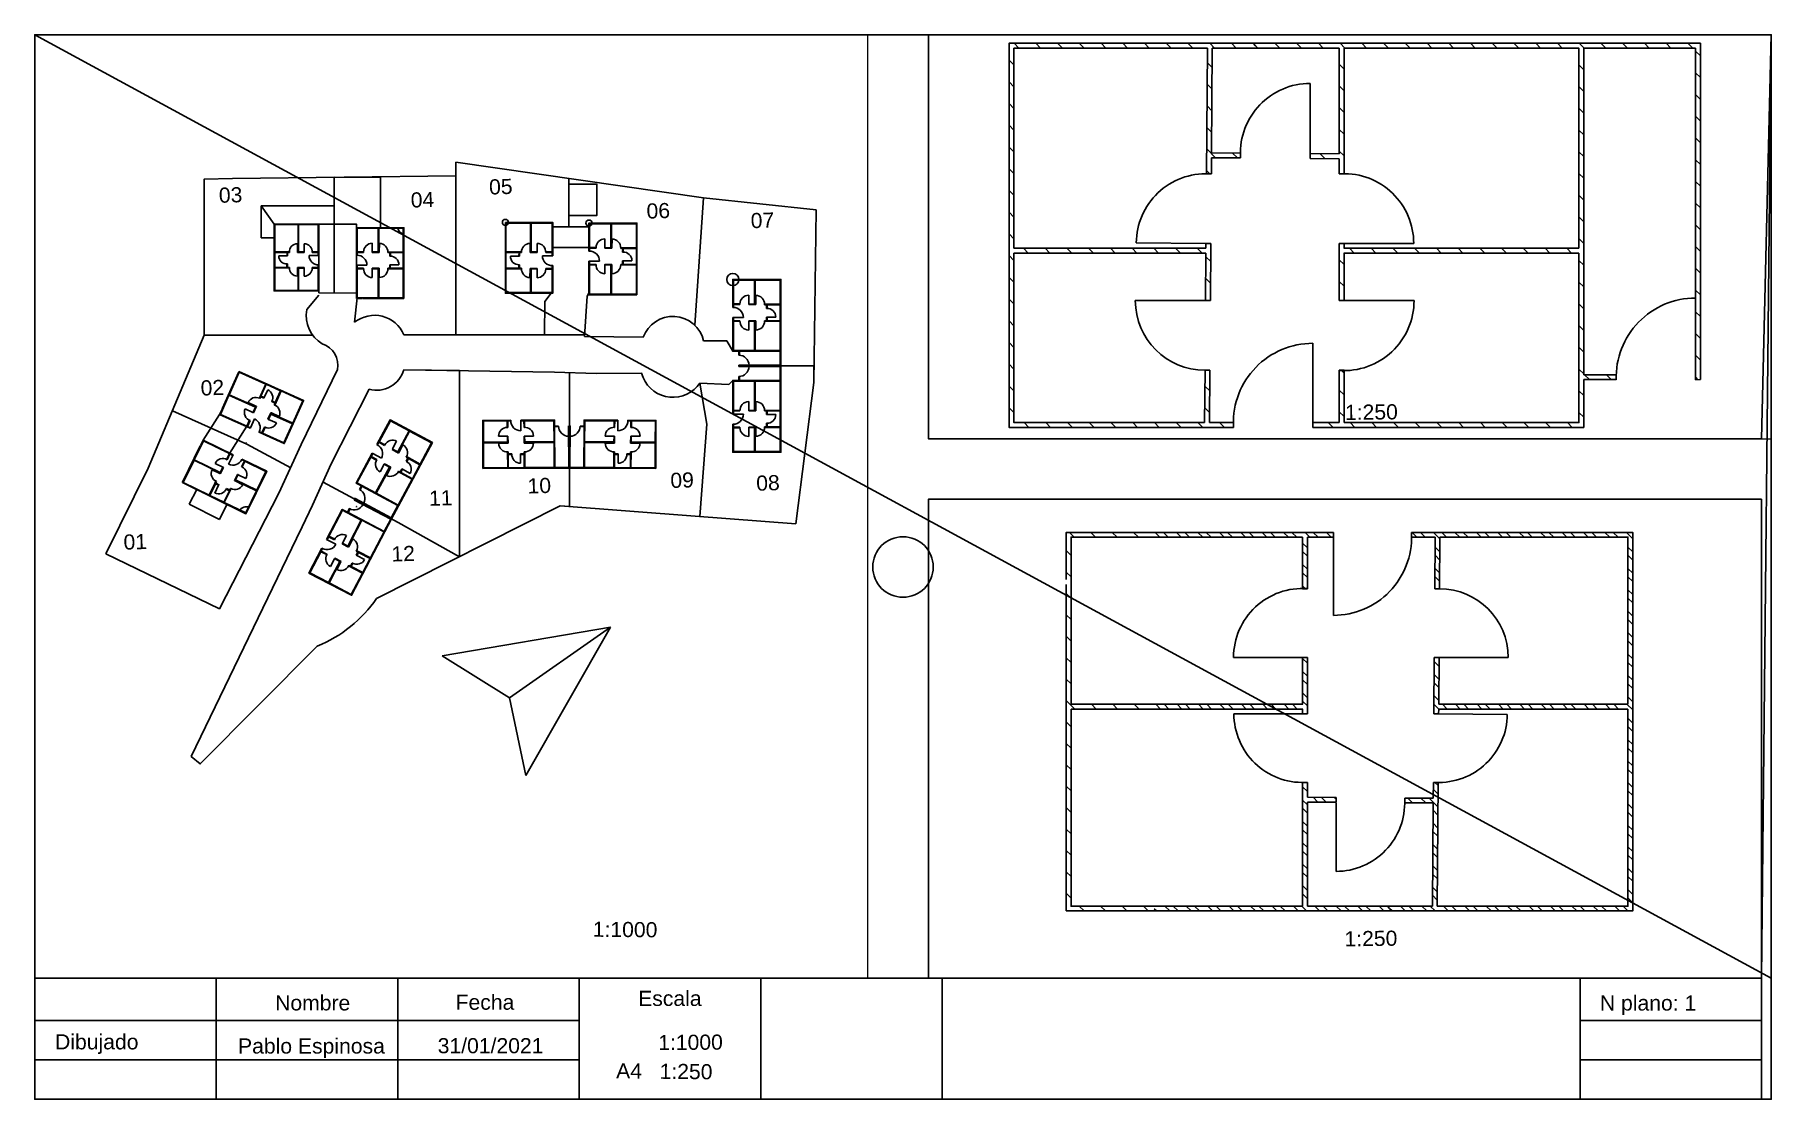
# Paper-space layout 'Presentación1' of a CAD drawing. Header units: millimetres. Extents: x 0 to 287, y 0 to 176.
# The model-space entities are those that its viewports show. They can reach past a viewport. Long polylines and large blocks are cut down to what shows.
import ezdxf

# ---------------------------------------------------------------- set-up
doc = ezdxf.new("R2010")
doc.units = ezdxf.units.MM
doc.styles.get("Standard").update_dxf_attribs({"font": 'arial.ttf'})
pattern_1 = [(45, (-54.15794, 9.33858), (-0.2245064, 0.2245064), [])]
pattern_2 = [(225, (664.45732, 323.84842), (0.22126613, -0.22126613), [])]
pattern_3 = [(45, (-77.93602, 18.6512), (-0.2245064, 0.2245064), [])]
pattern_4 = [(135, (523.22242, -224.516), (-0.2245064, -0.2245064), [])]
pattern_5 = [(16.72004, (-141.39198, 183.73113), (-0.0913433, 0.30407672), [])]
pattern_6 = [(45, (-110.9001, 20.20014), (-0.22126613, 0.22126613), [])]
pattern_7 = [(225, (605.23523, 315.52547), (0.20901178, -0.20901178), [])]
pattern_8 = [(315, (218.2009, 511.61505), (0.22126613, 0.22126613), [])]
pattern_9 = [(288.9283, (267.74418, 539.95156), (0.29599663, 0.10150566), [])]
pattern_10 = [(16.02646, (-125.25624, 217.3366), (-0.08765578, 0.30516015), [])]
pattern_11 = [(292.94473, (257.20698, 579.88765), (0.28815995, 0.12198872), [])]
pattern_12 = [(314.77233, (151.9985, 523.12673), (0.22539672, 0.22361254), [])]
pattern_13 = [(45, (-54.15794, 45.73144), (-0.2245064, 0.2245064), [])]
pattern_14 = [(314.77233, (153.18443, 523.12673), (0.22539672, 0.22361254), [])]

psp = doc.layouts.new('Presentación1')

# ---------------------------------------------------------------- texts
for s, rotation, p in [('1:250', 0.795, (216.56, 112.3)), ('1:1000', 359.4748, (92.22, 26.87)), ('1:250', 0.795, (216.48, 25.27)), ('1:1000', 0.4309, (103.05, 8.13)), ('A4   1:250', 359.4159, (96.08, 3.46))]:
    psp.add_text(s, height=2.5, rotation=rotation).set_placement(p)
for s, p in [('Nombre', (39.73, 14.69)), ('Fecha', (69.56, 14.8)), ('Escala', (99.73, 15.43)), ('N plano: 1', (258.68, 14.67)), ('Dibujado', (3.36, 8.25)), ('Pablo Espinosa', (33.6, 7.56)), ('31/01/2021', (66.6, 7.61))]:
    psp.add_text(s, height=2.5).set_placement(p)

msp = doc.modelspace()

# ---------------------------------------------------------------- texts
for s, p in [('05', (282.505, 182.915)), ('03', (237.845, 181.543)), ('04', (269.558, 180.759)), ('06', (308.529, 178.93)), ('07', (325.743, 177.348)), ('02', (234.832, 149.683)), ('09', (312.469, 134.398)), ('08', (326.658, 133.941)), ('10', (288.864, 133.483)), ('11', (272.574, 131.448)), ('01', (222.09, 124.201)), ('12', (266.362, 122.237))]:
    msp.add_text(s, height=2.5, rotation=1.7996).set_placement(p)

# ---------------------------------------------------------------- hatches: boundary and pattern name
h = msp.add_hatch()
h.set_pattern_fill('ANSI31', color=256, scale=0.098557, angle=180)
h.set_pattern_definition([(225, (635.59324, 335.42645), (0.22126613, -0.22126613), [])])
h.paths.add_polyline_path([(292.889, 173.425), (291.83, 173.425, -0.017288), (291.827, 173.326), (292.889, 173.326), (292.889, 172.788), (292.988, 172.788), (292.988, 177.722), (292.889, 177.722)])
h.paths.add_polyline_path([(289.337, 173.425), (289.239, 173.425), (289.239, 173.326), (290.404, 173.326), (290.404, 173.425), (289.436, 173.425), (289.436, 177.711), (289.337, 177.711)])
h.paths.add_polyline_path([(285.163, 166.606), (292.988, 166.606), (292.988, 171.172), (292.889, 171.172), (292.889, 170.685), (291.824, 170.693), (291.823, 170.594), (292.889, 170.586), (292.889, 166.704), (289.436, 166.704), (289.436, 170.613), (290.404, 170.605), (290.404, 170.704), (289.239, 170.713), (289.239, 170.614), (289.337, 170.613), (289.337, 166.704), (285.262, 166.704), (285.262, 170.644), (287.819, 170.625), (287.82, 170.723), (287.494, 170.726), (287.499, 171.314), (287.4, 171.314), (287.396, 170.727), (285.262, 170.743), (285.262, 173.326), (287.414, 173.326), (287.41, 172.734), (287.509, 172.733), (287.513, 173.326), (287.819, 173.326), (287.819, 173.425), (287.415, 173.425), (285.262, 173.425), (285.262, 177.698), (285.163, 177.698)])
h.paths.add_polyline_path([(289.337, 177.711), (289.436, 177.711), (289.436, 178.208), (292.889, 178.208), (292.889, 177.722), (292.988, 177.722), (292.988, 178.307), (292.012, 178.307), (291.913, 178.307), (285.262, 178.307), (285.163, 178.307), (285.163, 177.698), (285.262, 177.698), (285.262, 178.208), (289.337, 178.208)])
h = msp.add_hatch()
h.set_pattern_fill('ANSI31', color=256, scale=0.093098, angle=180)
h.set_pattern_definition([(225, (577.96972, 326.46227), (0.20901178, -0.20901178), [])])
h.paths.add_polyline_path([(254.246, 173.433), (253.245, 173.433, -0.017288), (253.242, 173.34), (254.246, 173.34), (254.246, 172.831), (254.339, 172.831), (254.339, 177.492), (254.246, 177.492)])
h.paths.add_polyline_path([(250.89, 173.433), (250.797, 173.433), (250.797, 173.34), (251.898, 173.34), (251.898, 173.433), (250.983, 173.433), (250.983, 177.481), (250.89, 177.481)])
h.paths.add_polyline_path([(246.948, 166.991), (254.339, 166.991), (254.339, 171.305), (254.246, 171.305), (254.246, 170.844), (253.239, 170.852), (253.238, 170.759), (254.246, 170.751), (254.246, 167.084), (250.983, 167.084), (250.983, 170.776), (251.898, 170.769), (251.898, 170.862), (250.798, 170.871), (250.797, 170.778), (250.89, 170.776), (250.89, 167.084), (247.041, 167.084), (247.041, 170.806), (249.457, 170.788), (249.457, 170.881), (249.15, 170.883), (249.154, 171.439), (249.06, 171.439), (249.057, 170.884), (247.041, 170.899), (247.041, 173.34), (249.074, 173.34), (249.07, 172.78), (249.163, 172.779), (249.167, 173.34), (249.457, 173.34), (249.457, 173.433), (249.075, 173.433), (247.041, 173.433), (247.041, 177.469), (246.948, 177.469)])
h.paths.add_polyline_path([(250.89, 177.481), (250.983, 177.481), (250.983, 177.951), (254.246, 177.951), (254.246, 177.492), (254.339, 177.492), (254.339, 178.044), (253.417, 178.044), (253.324, 178.044), (247.041, 178.044), (246.948, 178.044), (246.948, 177.469), (247.041, 177.469), (247.041, 177.951), (250.89, 177.951)])
h = msp.add_hatch()
h.set_pattern_fill('ANSI31', color=256, scale=0.1)
h.set_pattern_definition(pattern_3)
h.paths.add_polyline_path([(302.678, 178.097), (306.812, 178.097), (306.812, 174.099), (304.217, 174.119), (304.217, 174.019), (304.547, 174.016), (304.543, 173.419), (304.643, 173.419), (304.647, 174.015), (306.812, 173.999), (306.812, 173.104), (306.912, 173.102), (306.912, 178.197), (298.973, 178.197), (298.973, 173.564), (299.073, 173.564), (299.073, 174.058), (300.155, 174.05), (300.155, 174.15), (299.073, 174.158), (299.073, 178.097), (302.578, 178.097), (302.578, 174.131), (301.595, 174.139), (301.595, 174.039), (302.777, 174.03), (302.778, 174.13), (302.678, 174.131)])
h = msp.add_hatch()
h.set_pattern_fill('ANSI31', color=256, scale=0.1)
h.set_pattern_definition([(45, (-48.64925, 6.90363), (-0.2245064, 0.2245064), [])])
h.paths.add_polyline_path([(299.073, 171.278), (300.148, 171.278, -0.017288), (300.152, 171.378), (299.073, 171.378), (299.073, 171.924), (298.973, 171.924), (298.973, 166.918), (299.073, 166.918)])
h.paths.add_polyline_path([(302.678, 171.278), (302.778, 171.278), (302.778, 171.378), (301.595, 171.378), (301.595, 171.278), (302.578, 171.278), (302.578, 166.929), (302.678, 166.929)])
h.paths.add_polyline_path([(306.912, 178.197), (298.973, 178.197), (298.973, 173.564), (299.073, 173.564), (299.073, 174.058), (300.155, 174.05), (300.155, 174.15), (299.073, 174.158), (299.073, 178.097), (302.578, 178.097), (302.578, 174.131), (301.595, 174.139), (301.595, 174.039), (302.777, 174.03), (302.778, 174.13), (302.678, 174.131), (302.678, 178.097), (306.812, 178.097), (306.812, 174.099), (304.217, 174.119), (304.217, 174.019), (304.547, 174.016), (304.543, 173.419), (304.643, 173.419), (304.647, 174.015), (306.812, 173.999), (306.812, 171.378), (304.628, 171.378), (304.633, 171.979), (304.533, 171.979), (304.528, 171.378), (304.218, 171.378), (304.218, 171.278), (304.628, 171.278), (306.812, 171.278), (306.812, 166.942), (306.912, 166.942)])
h.paths.add_polyline_path([(302.678, 166.929), (302.578, 166.929), (302.578, 166.424), (299.073, 166.424), (299.073, 166.918), (298.973, 166.918), (298.973, 166.324), (299.964, 166.324), (300.064, 166.324), (306.812, 166.324), (306.912, 166.324), (306.912, 166.942), (306.812, 166.942), (306.812, 166.424), (302.678, 166.424)])
h = msp.add_hatch()
h.set_pattern_fill('ANSI31', color=256, scale=0.098557)
h.set_pattern_definition(pattern_6)
h.paths.add_polyline_path([(264.22, 177.344), (268.295, 177.344), (268.295, 173.404), (265.738, 173.424), (265.737, 173.325), (266.063, 173.323), (266.059, 172.735), (266.157, 172.735), (266.161, 173.322), (268.295, 173.306), (268.295, 172.424), (268.394, 172.422), (268.394, 177.443), (260.569, 177.443), (260.569, 172.877), (260.668, 172.877), (260.668, 173.364), (261.734, 173.356), (261.734, 173.454), (260.668, 173.462), (260.668, 177.344), (264.122, 177.344), (264.122, 173.436), (263.154, 173.443), (263.153, 173.345), (264.318, 173.336), (264.319, 173.435), (264.22, 173.436)])
h = msp.add_hatch()
h.set_pattern_fill('ANSI31', color=256, scale=0.098557)
h.set_pattern_definition([(45, (-82.036, 8.6221), (-0.22126613, 0.22126613), [])])
h.paths.add_polyline_path([(260.668, 170.624), (261.727, 170.624, -0.017288), (261.731, 170.722), (260.668, 170.722), (260.668, 171.26), (260.569, 171.26), (260.569, 166.327), (260.668, 166.327)])
h.paths.add_polyline_path([(264.22, 170.624), (264.319, 170.624), (264.319, 170.722), (263.154, 170.722), (263.154, 170.624), (264.122, 170.624), (264.122, 166.338), (264.22, 166.338)])
h.paths.add_polyline_path([(268.394, 177.443), (260.569, 177.443), (260.569, 172.877), (260.668, 172.877), (260.668, 173.364), (261.734, 173.356), (261.734, 173.454), (260.668, 173.462), (260.668, 177.344), (264.122, 177.344), (264.122, 173.436), (263.154, 173.443), (263.153, 173.345), (264.318, 173.336), (264.319, 173.435), (264.22, 173.436), (264.22, 177.344), (268.295, 177.344), (268.295, 173.404), (265.738, 173.424), (265.737, 173.325), (266.063, 173.323), (266.059, 172.735), (266.157, 172.735), (266.161, 173.322), (268.295, 173.306), (268.295, 170.722), (266.143, 170.722), (266.147, 171.315), (266.049, 171.315), (266.044, 170.722), (265.738, 170.722), (265.738, 170.624), (266.142, 170.624), (268.295, 170.624), (268.295, 166.351), (268.394, 166.351)])
h.paths.add_polyline_path([(264.22, 166.338), (264.122, 166.338), (264.122, 165.841), (260.668, 165.841), (260.668, 166.327), (260.569, 166.327), (260.569, 165.742), (261.545, 165.742), (261.644, 165.742), (268.295, 165.742), (268.394, 165.742), (268.394, 166.351), (268.295, 166.351), (268.295, 165.841), (264.22, 165.841)])
h = msp.add_hatch()
h.set_pattern_fill('ANSI31', color=256, scale=0.093098, angle=180)
h.set_pattern_definition(pattern_7)
h.paths.add_polyline_path([(250.89, 173.433), (250.797, 173.433), (250.797, 173.34), (251.898, 173.34), (251.898, 173.433), (250.983, 173.433), (250.983, 176.308), (250.89, 176.308)])
h.paths.add_polyline_path([(254.246, 173.433), (253.245, 173.433, -0.017288), (253.242, 173.34), (254.246, 173.34), (254.246, 172.831), (254.339, 172.831), (254.339, 176.292), (254.246, 176.293)])
h.paths.add_polyline_path([(246.948, 171.734), (247.041, 171.732), (247.041, 173.34), (249.074, 173.34), (249.07, 172.78), (249.163, 172.779), (249.167, 173.34), (249.457, 173.34), (249.457, 173.433), (249.075, 173.433), (247.041, 173.433), (247.041, 176.325), (246.948, 176.326)])
h = msp.add_hatch()
h.set_pattern_fill('ANSI31', color=256, scale=0.098557, angle=180)
h.set_pattern_definition(pattern_2)
h.paths.add_polyline_path([(289.337, 173.425), (289.239, 173.425), (289.239, 173.326), (290.404, 173.326), (290.404, 173.425), (289.436, 173.425), (289.436, 176.468), (289.337, 176.469)])
h.paths.add_polyline_path([(292.889, 173.425), (291.83, 173.425, -0.017288), (291.827, 173.326), (292.889, 173.326), (292.889, 172.788), (292.988, 172.788), (292.988, 176.452), (292.889, 176.453)])
h.paths.add_polyline_path([(285.163, 171.627), (285.262, 171.624), (285.262, 173.326), (287.414, 173.326), (287.41, 172.734), (287.509, 172.733), (287.513, 173.326), (287.819, 173.326), (287.819, 173.425), (287.415, 173.425), (285.262, 173.425), (285.262, 176.487), (285.163, 176.488)])
h = msp.add_hatch()
h.set_pattern_fill('ANSI31', color=256, scale=0.1)
h.set_pattern_definition(pattern_3)
h.paths.add_polyline_path([(302.678, 171.278), (302.778, 171.278), (302.778, 171.378), (301.595, 171.378), (301.595, 171.278), (302.578, 171.278), (302.578, 168.19), (302.678, 168.189)])
h.paths.add_polyline_path([(299.073, 171.278), (300.148, 171.278, -0.017288), (300.152, 171.378), (299.073, 171.378), (299.073, 171.924), (298.973, 171.924), (298.973, 168.206), (299.073, 168.205)])
h.paths.add_polyline_path([(306.912, 173.102), (306.812, 173.104), (306.812, 171.378), (304.628, 171.378), (304.633, 171.979), (304.533, 171.979), (304.528, 171.378), (304.218, 171.378), (304.218, 171.278), (304.628, 171.278), (306.812, 171.278), (306.812, 168.17), (306.912, 168.17)])
h = msp.add_hatch()
h.set_pattern_fill('ANSI31', color=256, scale=0.098557)
h.set_pattern_definition(pattern_6)
h.paths.add_polyline_path([(264.22, 170.624), (264.319, 170.624), (264.319, 170.722), (263.154, 170.722), (263.154, 170.624), (264.122, 170.624), (264.122, 167.58), (264.22, 167.58)])
h.paths.add_polyline_path([(260.668, 170.624), (261.727, 170.624, -0.017288), (261.731, 170.722), (260.668, 170.722), (260.668, 171.26), (260.569, 171.26), (260.569, 167.596), (260.668, 167.596)])
h.paths.add_polyline_path([(268.394, 172.422), (268.295, 172.424), (268.295, 170.722), (266.143, 170.722), (266.147, 171.315), (266.049, 171.315), (266.044, 170.722), (265.738, 170.722), (265.738, 170.624), (266.142, 170.624), (268.295, 170.624), (268.295, 167.561), (268.394, 167.561)])
h = msp.add_hatch()
h.set_pattern_fill('ANSI31', color=256, scale=0.093098, angle=180)
h.set_pattern_definition(pattern_7)
h.paths.add_polyline_path([(250.89, 167.084), (247.041, 167.084), (247.041, 170.806), (249.457, 170.788), (249.457, 170.881), (249.15, 170.883), (249.154, 171.439), (249.06, 171.439), (249.057, 170.884), (247.041, 170.899), (247.041, 171.732), (246.948, 171.734), (246.948, 166.991), (254.339, 166.991), (254.339, 171.305), (254.246, 171.305), (254.246, 170.844), (253.239, 170.852), (253.238, 170.759), (254.246, 170.751), (254.246, 167.084), (250.983, 167.084), (250.983, 170.776), (251.898, 170.769), (251.898, 170.862), (250.798, 170.871), (250.797, 170.778), (250.89, 170.776)])
h = msp.add_hatch()
h.set_pattern_fill('ANSI31', color=256, scale=0.098557, angle=180)
h.set_pattern_definition(pattern_2)
h.paths.add_polyline_path([(289.337, 166.704), (285.262, 166.704), (285.262, 170.644), (287.819, 170.625), (287.82, 170.723), (287.494, 170.726), (287.499, 171.314), (287.4, 171.314), (287.396, 170.727), (285.262, 170.743), (285.262, 171.624), (285.163, 171.627), (285.163, 166.606), (292.988, 166.606), (292.988, 171.172), (292.889, 171.172), (292.889, 170.685), (291.824, 170.693), (291.823, 170.594), (292.889, 170.586), (292.889, 166.704), (289.436, 166.704), (289.436, 170.613), (290.404, 170.605), (290.404, 170.704), (289.239, 170.713), (289.239, 170.614), (289.337, 170.613)])
h = msp.add_hatch()
h.set_pattern_fill('ANSI31', color=256, scale=0.1)
h.set_pattern_definition(pattern_1)
h.paths.add_polyline_path([(326.456, 168.784), (330.59, 168.784), (330.59, 164.786), (327.996, 164.806), (327.995, 164.706), (328.325, 164.703), (328.321, 164.107), (328.421, 164.107), (328.425, 164.703), (330.59, 164.686), (330.59, 163.792), (330.69, 163.789), (330.69, 168.884), (322.751, 168.884), (322.751, 164.251), (322.851, 164.251), (322.851, 164.745), (323.933, 164.737), (323.934, 164.837), (322.851, 164.845), (322.851, 168.784), (326.356, 168.784), (326.356, 164.818), (325.374, 164.826), (325.373, 164.726), (326.555, 164.717), (326.556, 164.817), (326.456, 164.818)])
h = msp.add_hatch()
h.set_pattern_fill('ANSI31', color=256, scale=0.1)
h.set_pattern_definition(pattern_1)
h.paths.add_polyline_path([(326.456, 161.965), (326.556, 161.965), (326.556, 162.065), (325.374, 162.065), (325.374, 161.965), (326.356, 161.965), (326.356, 158.877), (326.456, 158.877)])
h.paths.add_polyline_path([(322.851, 161.965), (323.926, 161.965, -0.017288), (323.93, 162.065), (322.851, 162.065), (322.851, 162.611), (322.751, 162.611), (322.751, 158.893), (322.851, 158.893)])
h.paths.add_polyline_path([(330.69, 163.789), (330.59, 163.792), (330.59, 162.065), (328.407, 162.065), (328.411, 162.666), (328.311, 162.667), (328.307, 162.065), (327.996, 162.065), (327.996, 161.965), (328.406, 161.965), (330.59, 161.965), (330.59, 158.858), (330.69, 158.857)])
h.paths.add_polyline_path([(322.851, 158.893), (322.751, 158.893), (322.751, 157.012), (323.742, 157.012), (323.742, 156.342, -0.015248), (323.842, 156.342), (323.842, 157.012), (330.59, 157.012), (330.59, 154.703), (323.842, 154.703), (323.736, 154.703), (323.742, 154.603), (330.69, 154.603), (330.69, 157.012), (330.69, 158.857), (330.59, 158.858), (330.59, 157.112), (326.456, 157.112), (326.456, 158.877), (326.356, 158.877), (326.356, 157.112), (322.851, 157.112)])
h = msp.add_hatch()
h.set_pattern_fill('ANSI31', color=256, scale=0.1, angle=90)
h.set_pattern_definition(pattern_4)
h.paths.add_polyline_path([(363.777, 156.098), (363.777, 160.232), (367.775, 160.232), (367.755, 157.638), (367.855, 157.637), (367.858, 157.967), (368.454, 157.963), (368.454, 158.063), (367.858, 158.067), (367.875, 160.232), (368.769, 160.232), (368.772, 160.332), (363.677, 160.332), (363.677, 152.393), (368.31, 152.393), (368.31, 152.493), (367.816, 152.493), (367.824, 153.575), (367.724, 153.576), (367.716, 152.493), (363.777, 152.493), (363.777, 155.998), (367.743, 155.998), (367.735, 155.015), (367.835, 155.015), (367.844, 156.197), (367.744, 156.198), (367.743, 156.098)])
h = msp.add_hatch()
h.set_pattern_fill('ANSI31', color=256, scale=0.1, angle=90)
h.set_pattern_definition(pattern_4)
h.paths.add_polyline_path([(370.596, 156.098), (370.596, 156.198), (370.496, 156.198), (370.496, 155.015), (370.596, 155.015), (370.596, 155.998), (373.684, 155.998), (373.684, 156.098)])
h.paths.add_polyline_path([(370.596, 152.493), (370.596, 153.568, -0.017288), (370.496, 153.572), (370.496, 152.493), (369.95, 152.493), (369.95, 152.393), (373.668, 152.393), (373.668, 152.493)])
h.paths.add_polyline_path([(368.772, 160.332), (368.769, 160.232), (370.496, 160.232), (370.496, 158.048), (369.895, 158.053), (369.894, 157.953), (370.496, 157.948), (370.496, 157.638), (370.596, 157.638), (370.596, 158.048), (370.596, 160.232), (373.703, 160.232), (373.704, 160.332)])
h.paths.add_polyline_path([(373.668, 152.493), (373.668, 152.393), (375.549, 152.393), (375.549, 153.384), (376.219, 153.384, -0.015248), (376.219, 153.484), (375.549, 153.484), (375.549, 160.232), (377.858, 160.232), (377.858, 153.484), (377.858, 153.378), (377.958, 153.384), (377.958, 160.332), (375.549, 160.332), (373.704, 160.332), (373.703, 160.232), (375.449, 160.232), (375.449, 156.098), (373.684, 156.098), (373.684, 155.998), (375.449, 155.998), (375.449, 152.493)])
h = msp.add_hatch()
h.set_pattern_fill('ANSI31', color=256, scale=0.1)
h.set_pattern_definition(pattern_13)
h.paths.add_polyline_path([(326.456, 147.24), (326.556, 147.24), (326.556, 147.14), (325.374, 147.14), (325.374, 147.24), (326.356, 147.24), (326.356, 150.329), (326.456, 150.329)])
h.paths.add_polyline_path([(322.851, 147.24), (323.926, 147.24, 0.017288), (323.93, 147.14), (322.851, 147.14), (322.851, 146.595), (322.751, 146.595), (322.751, 150.312), (322.851, 150.313)])
h.paths.add_polyline_path([(330.69, 145.416), (330.59, 145.414), (330.59, 147.14), (328.407, 147.14), (328.411, 146.539), (328.311, 146.539), (328.307, 147.14), (327.996, 147.14), (327.996, 147.24), (328.406, 147.24), (330.59, 147.24), (330.59, 150.348), (330.69, 150.348)])
h.paths.add_polyline_path([(322.851, 150.313), (322.751, 150.312), (322.751, 152.194), (323.742, 152.194), (323.742, 152.863, 0.015248), (323.842, 152.864), (323.842, 152.194), (330.59, 152.194), (330.59, 154.503), (323.842, 154.503), (323.736, 154.503), (323.742, 154.603), (330.69, 154.603), (330.69, 152.194), (330.69, 150.348), (330.59, 150.348), (330.59, 152.094), (326.456, 152.094), (326.456, 150.329), (326.356, 150.329), (326.356, 152.094), (322.851, 152.094)])
h = msp.add_hatch()
h.set_pattern_fill('ANSI31', color=256, scale=0.098557, angle=247.9447)
h.set_pattern_definition([(292.94473, (235.63772, 557.48334), (0.28815995, 0.12198872), [])])
h.paths.add_polyline_path([(242.43, 144.626), (242.863, 145.593, 0.017288), (242.954, 145.556), (242.52, 144.586), (243.011, 144.366), (242.97, 144.276), (238.468, 146.294), (238.509, 146.383)])
h.paths.add_polyline_path([(243.882, 147.868), (243.923, 147.958), (244.012, 147.918), (243.536, 146.855), (243.446, 146.895), (243.842, 147.778), (239.93, 149.531), (239.971, 149.621)])
h.paths.add_polyline_path([(251.812, 148.889), (248.612, 141.748), (244.445, 143.615), (244.486, 143.705), (244.93, 143.506), (245.359, 144.482), (245.449, 144.442), (245.02, 143.466), (248.563, 141.879), (249.975, 145.03), (246.408, 146.628), (246.019, 145.742), (245.929, 145.782), (246.397, 146.848), (246.487, 146.809), (246.449, 146.718), (250.015, 145.12), (251.681, 148.839), (248.086, 150.45), (247.058, 148.108), (246.968, 148.148), (247.099, 148.446), (246.56, 148.683), (246.601, 148.773), (247.138, 148.536), (247.996, 150.49), (245.638, 151.547), (244.758, 149.582), (245.301, 149.344), (245.261, 149.254), (244.718, 149.493), (244.593, 149.213), (244.503, 149.253), (244.668, 149.622), (245.548, 151.587), (241.649, 153.334), (241.689, 153.424)])
h.paths.add_polyline_path([(239.971, 149.621), (239.93, 149.531), (239.477, 149.734), (238.065, 146.582), (238.509, 146.383), (238.468, 146.294), (237.934, 146.533), (238.334, 147.423), (238.374, 147.513), (241.093, 153.583), (241.134, 153.673), (241.689, 153.424), (241.649, 153.334), (241.183, 153.543), (239.517, 149.824)])
h = msp.add_hatch()
h.set_pattern_fill('ANSI31', color=256, scale=0.098557, angle=247.9447)
h.set_pattern_definition(pattern_11)
h.paths.add_polyline_path([(243.882, 147.868), (243.923, 147.958), (244.012, 147.918), (243.536, 146.855), (243.446, 146.895), (243.842, 147.778), (241.064, 149.023), (241.104, 149.113)])
h.paths.add_polyline_path([(242.43, 144.626), (242.863, 145.593, 0.017288), (242.954, 145.556), (242.52, 144.586), (243.011, 144.366), (242.97, 144.276), (239.627, 145.774), (239.667, 145.865)])
h.paths.add_polyline_path([(247.229, 150.942), (247.191, 150.851), (245.638, 151.547), (244.758, 149.582), (245.301, 149.344), (245.261, 149.254), (244.718, 149.493), (244.593, 149.213), (244.503, 149.253), (244.668, 149.622), (245.548, 151.587), (242.754, 152.839), (242.794, 152.929)])
h = msp.add_hatch()
h.set_pattern_fill('ANSI31', color=256, scale=0.098557, angle=247.9447)
h.set_pattern_definition(pattern_11)
h.paths.add_polyline_path([(250.015, 145.12), (251.681, 148.839), (248.086, 150.45), (247.058, 148.108), (246.968, 148.148), (247.099, 148.446), (246.56, 148.683), (246.601, 148.773), (247.138, 148.536), (247.996, 150.49), (247.191, 150.851), (247.229, 150.942), (251.812, 148.889), (248.612, 141.748), (244.445, 143.615), (244.486, 143.705), (244.93, 143.506), (245.359, 144.482), (245.449, 144.442), (245.02, 143.466), (248.563, 141.879), (249.975, 145.03), (246.408, 146.628), (246.019, 145.742), (245.929, 145.782), (246.397, 146.848), (246.487, 146.809), (246.449, 146.718)])
h = msp.add_hatch()
h.set_pattern_fill('ANSI31', color=256, scale=0.1, angle=-28.28)
h.set_pattern_definition(pattern_5)
h.paths.add_polyline_path([(269.335, 143.818), (272.976, 141.859), (271.082, 138.339), (268.806, 139.586), (268.758, 139.498), (269.048, 139.339), (268.762, 138.816), (268.85, 138.768), (269.136, 139.291), (271.035, 138.251), (270.611, 137.463), (270.698, 137.413), (273.112, 141.9), (266.12, 145.661), (263.925, 141.581), (264.013, 141.534), (264.247, 141.969), (265.196, 141.45), (265.244, 141.537), (264.295, 142.057), (266.161, 145.526), (269.247, 143.866), (267.368, 140.374), (266.507, 140.846), (266.459, 140.758), (267.495, 140.19), (267.543, 140.277), (267.456, 140.326)])
h = msp.add_hatch()
h.set_pattern_fill('ANSI31', color=256, scale=0.1, angle=-90.2277)
h.set_pattern_definition(pattern_14)
h.paths.add_polyline_path([(281.535, 141.883), (281.551, 137.748), (285.549, 137.764), (285.519, 140.358), (285.619, 140.36), (285.622, 140.029), (286.219, 140.036), (286.219, 139.936), (285.624, 139.929), (285.649, 137.764), (286.543, 137.768), (286.546, 137.668), (281.451, 137.647), (281.42, 145.586), (286.053, 145.605), (286.053, 145.505), (285.559, 145.503), (285.571, 144.421), (285.471, 144.42), (285.459, 145.502), (281.52, 145.487), (281.534, 141.983), (285.5, 141.998), (285.488, 142.98), (285.588, 142.982), (285.602, 141.8), (285.502, 141.798), (285.5, 141.898)])
h = msp.add_hatch()
h.set_pattern_fill('ANSI31', color=256, scale=0.1, angle=-90.2277)
h.set_pattern_definition(pattern_14)
h.paths.add_polyline_path([(288.353, 141.91), (288.354, 141.81), (288.254, 141.809), (288.249, 142.991), (288.349, 142.992), (288.353, 142.01), (291.441, 142.022), (291.442, 141.922)])
h.paths.add_polyline_path([(288.339, 145.514), (288.343, 144.439, 0.017288), (288.243, 144.435), (288.239, 145.513), (287.693, 145.511), (287.693, 145.611), (291.41, 145.626), (291.411, 145.526)])
h.paths.add_polyline_path([(286.546, 137.668), (286.543, 137.768), (288.27, 137.775), (288.261, 139.958), (287.66, 139.952), (287.659, 140.052), (288.261, 140.058), (288.259, 140.369), (288.359, 140.37), (288.361, 139.959), (288.37, 137.775), (291.477, 137.787), (291.478, 137.687)])
h.paths.add_polyline_path([(291.411, 145.526), (291.41, 145.626), (293.292, 145.634), (293.296, 144.643), (293.965, 144.646, 0.015248), (293.966, 144.546), (293.296, 144.543), (293.323, 137.795), (295.632, 137.804), (295.605, 144.552), (295.605, 144.658), (295.705, 144.653), (295.732, 137.704), (293.323, 137.695), (291.478, 137.687), (291.477, 137.787), (293.223, 137.794), (293.207, 141.929), (291.442, 141.922), (291.441, 142.022), (293.206, 142.029), (293.192, 145.533)])
h = msp.add_hatch()
h.set_pattern_fill('ANSI31', color=256, scale=0.1, angle=-90.2277)
h.set_pattern_definition(pattern_12)
h.paths.add_polyline_path([(303.111, 141.91), (303.111, 141.81), (303.211, 141.809), (303.216, 142.991), (303.116, 142.992), (303.112, 142.01), (300.024, 142.022), (300.023, 141.922)])
h.paths.add_polyline_path([(303.126, 145.514), (303.122, 144.439, -0.017288), (303.222, 144.435), (303.226, 145.513), (303.772, 145.511), (303.772, 145.611), (300.054, 145.626), (300.054, 145.526)])
h.paths.add_polyline_path([(304.919, 137.668), (304.922, 137.768), (303.195, 137.775), (303.204, 139.958), (303.805, 139.952), (303.806, 140.052), (303.204, 140.058), (303.205, 140.369), (303.105, 140.37), (303.104, 139.959), (303.095, 137.775), (299.988, 137.787), (299.987, 137.687)])
h.paths.add_polyline_path([(300.054, 145.526), (300.054, 145.626), (298.173, 145.634), (298.169, 144.643), (297.499, 144.646, -0.015248), (297.499, 144.546), (298.169, 144.543), (298.142, 137.795), (295.833, 137.804), (295.86, 144.552), (295.86, 144.658), (295.76, 144.653), (295.732, 137.704), (298.141, 137.695), (299.987, 137.687), (299.988, 137.787), (298.242, 137.794), (298.258, 141.929), (300.023, 141.922), (300.024, 142.022), (298.259, 142.029), (298.273, 145.533)])
h = msp.add_hatch()
h.set_pattern_fill('ANSI31', color=256, scale=0.1, angle=-90.2277)
h.set_pattern_definition(pattern_12)
h.paths.add_polyline_path([(309.93, 141.883), (309.914, 137.748), (305.916, 137.764), (305.946, 140.358), (305.846, 140.36), (305.842, 140.029), (305.246, 140.036), (305.245, 139.936), (305.841, 139.929), (305.816, 137.764), (304.922, 137.768), (304.919, 137.668), (310.013, 137.647), (310.045, 145.586), (305.412, 145.605), (305.412, 145.505), (305.906, 145.503), (305.893, 144.421), (305.993, 144.42), (306.006, 145.502), (309.945, 145.487), (309.931, 141.983), (305.965, 141.998), (305.977, 142.98), (305.877, 142.982), (305.863, 141.8), (305.963, 141.798), (305.965, 141.898)])
h = msp.add_hatch()
h.set_pattern_fill('ANSI31', color=256, scale=0.1)
h.set_pattern_definition(pattern_13)
h.paths.add_polyline_path([(326.456, 140.422), (330.59, 140.422), (330.59, 144.42), (327.996, 144.4), (327.995, 144.5), (328.325, 144.502), (328.321, 145.099), (328.421, 145.099), (328.425, 144.503), (330.59, 144.52), (330.59, 145.414), (330.69, 145.416), (330.69, 140.322), (322.751, 140.322), (322.751, 144.955), (322.851, 144.955), (322.851, 144.46), (323.933, 144.469), (323.934, 144.369), (322.851, 144.36), (322.851, 140.422), (326.356, 140.422), (326.356, 144.387), (325.374, 144.38), (325.373, 144.48), (326.555, 144.489), (326.556, 144.389), (326.456, 144.387)])
h = msp.add_hatch()
h.set_pattern_fill('ANSI31', color=256, scale=0.098557, angle=243.9283)
h.set_pattern_definition([(288.9283, (244.65864, 519.11304), (0.29599663, 0.10150566), [])])
h.paths.add_polyline_path([(239.559, 140.082), (239.093, 139.13, -0.017288), (239.181, 139.084), (239.648, 140.039), (240.131, 139.802), (240.174, 139.891), (235.742, 142.059), (235.699, 141.97)])
h.paths.add_polyline_path([(237.998, 136.891), (237.955, 136.803), (238.043, 136.759), (238.555, 137.806), (238.467, 137.849), (238.041, 136.98), (234.191, 138.864), (234.148, 138.775)])
h.paths.add_polyline_path([(242.289, 130.145), (245.727, 137.174), (241.626, 139.18), (241.583, 139.092), (242.02, 138.878), (241.544, 137.924), (241.633, 137.88), (242.109, 138.834), (245.596, 137.128), (244.078, 134.026), (240.567, 135.744), (240.999, 136.61), (240.911, 136.654), (240.391, 135.611), (240.479, 135.567), (240.524, 135.655), (244.034, 133.938), (242.243, 130.277), (238.704, 132.009), (239.846, 134.297), (239.758, 134.341), (239.612, 134.05), (239.086, 134.312), (239.042, 134.224), (239.568, 133.962), (238.616, 132.052), (236.295, 133.187), (237.241, 135.121), (237.772, 134.857), (237.815, 134.945), (237.285, 135.209), (237.419, 135.485), (237.331, 135.528), (237.153, 135.165), (236.207, 133.231), (232.368, 135.109), (232.325, 135.02)])
h.paths.add_polyline_path([(234.148, 138.775), (234.191, 138.864), (233.745, 139.082), (235.262, 142.184), (235.699, 141.97), (235.742, 142.059), (235.217, 142.316), (234.788, 141.439), (234.745, 141.351), (231.822, 135.376), (231.778, 135.288), (232.325, 135.02), (232.368, 135.109), (231.91, 135.333), (233.701, 138.993)])
h = msp.add_hatch()
h.set_pattern_fill('ANSI31', color=256, scale=0.098557, angle=243.9283)
h.set_pattern_definition(pattern_9)
h.paths.add_polyline_path([(237.998, 136.891), (237.955, 136.803), (238.043, 136.759), (238.555, 137.806), (238.467, 137.849), (238.041, 136.98), (235.307, 138.317), (235.264, 138.229)])
h.paths.add_polyline_path([(239.559, 140.082), (239.093, 139.13, -0.017288), (239.181, 139.084), (239.648, 140.039), (240.131, 139.802), (240.174, 139.891), (236.883, 141.501), (236.839, 141.413)])
h.paths.add_polyline_path([(237.778, 132.352), (237.824, 132.44), (236.295, 133.187), (237.241, 135.121), (237.772, 134.857), (237.815, 134.945), (237.285, 135.209), (237.419, 135.485), (237.331, 135.528), (237.153, 135.165), (236.207, 133.231), (233.456, 134.577), (233.412, 134.488)])
h = msp.add_hatch()
h.set_pattern_fill('ANSI31', color=256, scale=0.1, angle=-28.28)
h.set_pattern_definition(pattern_5)
h.paths.add_polyline_path([(266.104, 137.813), (266.192, 137.766), (266.24, 137.854), (265.199, 138.414), (265.151, 138.326), (266.016, 137.861), (264.553, 135.141), (264.641, 135.094)])
h.paths.add_polyline_path([(262.93, 139.521), (263.877, 139.012, -0.017288), (263.927, 139.098), (262.978, 139.609), (263.236, 140.09), (263.148, 140.137), (261.387, 136.863), (261.475, 136.815)])
h.paths.add_polyline_path([(270.698, 137.413), (270.611, 137.463), (269.793, 135.943), (267.87, 136.977), (268.158, 137.504), (268.07, 137.552), (267.782, 137.025), (267.508, 137.172), (267.46, 137.084), (267.822, 136.889), (269.745, 135.854), (268.273, 133.118), (268.361, 133.07)])
h.paths.add_polyline_path([(261.475, 136.815), (261.387, 136.863), (260.495, 135.206), (261.367, 134.737), (261.05, 134.147, -0.015248), (261.138, 134.1), (261.456, 134.69), (267.399, 131.492), (266.305, 129.459), (260.362, 132.656), (260.269, 132.706), (260.226, 132.616), (266.345, 129.324), (267.487, 131.445), (268.361, 133.07), (268.273, 133.118), (267.446, 131.58), (263.805, 133.539), (264.641, 135.094), (264.553, 135.141), (263.717, 133.587), (260.631, 135.247)])
h = msp.add_hatch()
h.set_pattern_fill('ANSI31', color=256, scale=0.098557, angle=270)
h.set_pattern_definition([(315, (206.6229, 482.75097), (0.22126613, 0.22126613), [])])
h.paths.add_polyline_path([(368.625, 140.047), (368.625, 138.988, -0.017288), (368.723, 138.984), (368.723, 140.047), (369.261, 140.047), (369.261, 140.146), (364.327, 140.146), (364.328, 140.047)])
h.paths.add_polyline_path([(368.625, 136.495), (368.625, 136.396), (368.723, 136.396), (368.723, 137.561), (368.625, 137.561), (368.625, 136.593), (364.338, 136.593), (364.339, 136.495)])
h.paths.add_polyline_path([(375.444, 132.321), (375.444, 140.146), (370.878, 140.146), (370.878, 140.047), (371.365, 140.047), (371.356, 138.981), (371.455, 138.98), (371.463, 140.047), (375.345, 140.047), (375.345, 136.593), (371.437, 136.593), (371.444, 137.561), (371.346, 137.562), (371.337, 136.397), (371.435, 136.396), (371.437, 136.495), (375.345, 136.495), (375.345, 132.42), (371.405, 132.42), (371.424, 134.977), (371.326, 134.978), (371.323, 134.652), (370.735, 134.656), (370.735, 134.558), (371.323, 134.554), (371.306, 132.42), (368.723, 132.42), (368.723, 134.572), (369.316, 134.568), (369.316, 134.666), (368.723, 134.671), (368.723, 134.977), (368.625, 134.977), (368.625, 134.573), (368.625, 132.42), (364.351, 132.42), (364.352, 132.321)])
h.paths.add_polyline_path([(364.339, 136.495), (364.338, 136.593), (363.841, 136.593), (363.841, 140.047), (364.328, 140.047), (364.327, 140.146), (363.743, 140.146), (363.743, 139.169), (363.743, 139.071), (363.743, 132.42), (363.743, 132.321), (364.352, 132.321), (364.351, 132.42), (363.841, 132.42), (363.841, 136.495)])
h = msp.add_hatch()
h.set_pattern_fill('ANSI31', color=256, scale=0.098557, angle=270)
h.set_pattern_definition(pattern_8)
h.paths.add_polyline_path([(368.625, 136.495), (368.625, 136.396), (368.723, 136.396), (368.723, 137.561), (368.625, 137.561), (368.625, 136.593), (365.581, 136.593), (365.581, 136.495)])
h.paths.add_polyline_path([(368.625, 140.047), (368.625, 138.988, -0.017288), (368.723, 138.984), (368.723, 140.047), (369.261, 140.047), (369.261, 140.146), (365.597, 140.146), (365.597, 140.047)])
h.paths.add_polyline_path([(370.422, 132.321), (370.425, 132.42), (368.723, 132.42), (368.723, 134.572), (369.316, 134.568), (369.316, 134.666), (368.723, 134.671), (368.723, 134.977), (368.625, 134.977), (368.625, 134.573), (368.625, 132.42), (365.562, 132.42), (365.562, 132.321)])
h = msp.add_hatch()
h.set_pattern_fill('ANSI31', color=256, scale=0.098557, angle=270)
h.set_pattern_definition(pattern_8)
h.paths.add_polyline_path([(375.345, 136.495), (375.345, 132.42), (371.405, 132.42), (371.424, 134.977), (371.326, 134.978), (371.323, 134.652), (370.735, 134.656), (370.735, 134.558), (371.323, 134.554), (371.306, 132.42), (370.425, 132.42), (370.422, 132.321), (375.444, 132.321), (375.444, 140.146), (370.878, 140.146), (370.878, 140.047), (371.365, 140.047), (371.356, 138.981), (371.455, 138.98), (371.463, 140.047), (375.345, 140.047), (375.345, 136.593), (371.437, 136.593), (371.444, 137.561), (371.346, 137.562), (371.337, 136.397), (371.435, 136.396), (371.437, 136.495)])
h = msp.add_hatch()
h.set_pattern_fill('ANSI31', color=256, scale=0.098557, angle=243.9283)
h.set_pattern_definition(pattern_9)
h.paths.add_polyline_path([(244.034, 133.938), (242.243, 130.277), (238.704, 132.009), (239.846, 134.297), (239.758, 134.341), (239.612, 134.05), (239.086, 134.312), (239.042, 134.224), (239.568, 133.962), (238.616, 132.052), (237.824, 132.44), (237.778, 132.352), (242.289, 130.145), (245.727, 137.174), (241.626, 139.18), (241.583, 139.092), (242.02, 138.878), (241.544, 137.924), (241.633, 137.88), (242.109, 138.834), (245.596, 137.128), (244.078, 134.026), (240.567, 135.744), (240.999, 136.61), (240.911, 136.654), (240.391, 135.611), (240.479, 135.567), (240.524, 135.655)])
h = msp.add_hatch()
h.set_pattern_fill('ANSI31', color=256, scale=0.1, angle=-28.9735)
h.set_pattern_definition(pattern_10)
h.paths.add_polyline_path([(259.192, 124.759), (259.281, 124.713), (259.235, 124.625), (258.187, 125.172), (258.233, 125.261), (259.104, 124.806), (260.535, 127.542), (260.624, 127.496)])
h.paths.add_polyline_path([(255.999, 126.43), (256.951, 125.932, 0.017288), (256.908, 125.842), (255.952, 126.341), (255.699, 125.858), (255.611, 125.904), (257.334, 129.198), (257.423, 129.152)])
h.paths.add_polyline_path([(262.099, 121.181), (262.01, 121.224), (262.81, 122.755), (260.875, 123.767), (260.6, 123.232), (260.511, 123.278), (260.786, 123.813), (260.511, 123.957), (260.557, 124.046), (260.92, 123.856), (262.856, 122.843), (264.296, 125.597), (264.385, 125.551)])
h.paths.add_polyline_path([(257.423, 129.152), (257.334, 129.198), (258.206, 130.865), (259.083, 130.406), (259.394, 131, 0.015248), (259.482, 130.954), (259.172, 130.36), (265.152, 127.232), (266.222, 129.278), (260.242, 132.406), (260.148, 132.455), (260.2, 132.541), (266.357, 129.321), (265.241, 127.186), (264.385, 125.551), (264.296, 125.597), (265.106, 127.144), (261.442, 129.06), (260.624, 127.496), (260.535, 127.542), (261.353, 129.106), (258.248, 130.731)])
h = msp.add_hatch()
h.set_pattern_fill('ANSI31', color=256, scale=0.1, angle=-28.9735)
h.set_pattern_definition(pattern_10)
h.paths.add_polyline_path([(256.032, 118.717), (259.696, 116.801), (261.549, 120.343), (259.24, 121.529), (259.286, 121.617), (259.58, 121.467), (259.853, 121.997), (259.941, 121.951), (259.669, 121.421), (261.595, 120.432), (262.01, 121.224), (262.099, 121.181), (259.738, 116.666), (252.703, 120.345), (254.851, 124.451), (254.939, 124.404), (254.71, 123.966), (255.672, 123.473), (255.627, 123.384), (254.664, 123.878), (252.838, 120.388), (255.943, 118.764), (257.781, 122.277), (256.908, 122.726), (256.953, 122.815), (258.005, 122.275), (257.959, 122.186), (257.87, 122.231)])

# ---------------------------------------------------------------- linework, layer by layer
for p, q in [((276.964, 186.028), (276.964, 188.275)), ((276.964, 188.275), (317.924, 182.385)), ((240.037, 185.563), (276.964, 186.028)), ((295.672, 184.628), (295.672, 185.585)), ((317.924, 182.385), (316.45, 161.319)), ((244.814, 181.059), (246.948, 178.044)), ((244.814, 181.059), (256.86, 181.059)), ((244.814, 181.059), (244.814, 175.757)), ((295.672, 179.461), (295.672, 177.592)), ((285.262, 178.307), (285.163, 178.307)), ((292.012, 178.307), (291.913, 178.307)), ((250.89, 173.427), (250.89, 177.951)), ((250.983, 173.427), (250.983, 177.951)), ((253.417, 178.044), (253.324, 178.044)), ((254.339, 178.044), (254.245, 178.044)), ((289.337, 173.419), (289.337, 178.208)), ((289.436, 173.419), (289.436, 178.208)), ((302.578, 178.097), (302.578, 174.131)), ((302.678, 178.097), (302.678, 174.131)), ((295.672, 177.592), (292.988, 177.592)), ((264.122, 177.344), (264.122, 173.436)), ((264.22, 177.344), (264.22, 173.436)), ((244.814, 175.757), (246.948, 175.757)), ((301.595, 174.15), (301.595, 175.589)), ((302.778, 174.13), (302.789, 175.569)), ((250.797, 173.433), (250.797, 174.773)), ((251.898, 173.433), (251.898, 174.78)), ((263.153, 173.454), (263.153, 174.873)), ((264.319, 173.435), (264.33, 174.854)), ((289.239, 173.425), (289.239, 174.844)), ((290.404, 173.425), (290.404, 174.851)), ((298.973, 174.059), (298.973, 174.059)), ((300.155, 174.15), (299.073, 174.158)), ((300.155, 174.05), (299.073, 174.058)), ((300.155, 174.15), (300.155, 174.05)), ((302.578, 174.131), (301.595, 174.139)), ((301.595, 174.139), (301.595, 174.039)), ((302.777, 174.03), (301.595, 174.039)), ((302.778, 174.13), (302.678, 174.131)), ((302.778, 174.13), (302.777, 174.03)), ((306.812, 174.099), (304.217, 174.119)), ((304.217, 174.119), (304.217, 174.019)), ((304.547, 174.016), (304.217, 174.019)), ((304.547, 174.016), (304.543, 173.419)), ((304.647, 174.015), (304.643, 173.419)), ((306.812, 173.999), (304.647, 174.015)), ((249.075, 173.433), (247.041, 173.433)), ((249.075, 173.34), (247.041, 173.34)), ((249.07, 172.78), (249.074, 173.34)), ((249.075, 173.433), (249.457, 173.433)), ((249.163, 172.779), (249.167, 173.34)), ((249.167, 173.34), (249.457, 173.34)), ((249.457, 173.34), (249.457, 173.433)), ((250.797, 173.433), (250.89, 173.433)), ((250.797, 173.34), (250.797, 173.433)), ((250.797, 173.34), (251.898, 173.34)), ((250.983, 173.433), (251.898, 173.433)), ((251.898, 173.34), (251.898, 173.433)), ((253.238, 173.433), (254.246, 173.433)), ((253.238, 173.34), (253.238, 173.433)), ((253.238, 173.34), (254.246, 173.34)), ((260.569, 173.365), (260.569, 173.365)), ((261.734, 173.454), (260.668, 173.462)), ((261.734, 173.356), (260.668, 173.364)), ((261.734, 173.454), (261.734, 173.356)), ((263.154, 173.443), (263.153, 173.345)), ((264.318, 173.336), (263.153, 173.345)), ((264.122, 173.436), (263.154, 173.443)), ((264.319, 173.435), (264.22, 173.436)), ((264.319, 173.435), (264.318, 173.336)), ((265.738, 173.424), (265.737, 173.325)), ((266.063, 173.323), (265.737, 173.325)), ((268.295, 173.404), (265.738, 173.424)), ((266.063, 173.323), (266.059, 172.735)), ((266.161, 173.322), (266.157, 172.734)), ((268.295, 173.306), (266.161, 173.322)), ((287.415, 173.425), (285.262, 173.425)), ((287.415, 173.326), (285.262, 173.326)), ((287.41, 172.734), (287.414, 173.326)), ((287.415, 173.425), (287.819, 173.425)), ((287.509, 172.733), (287.513, 173.326)), ((287.513, 173.326), (287.819, 173.326)), ((287.819, 173.326), (287.819, 173.425)), ((289.239, 173.425), (289.337, 173.425)), ((289.239, 173.326), (289.239, 173.425)), ((289.239, 173.326), (290.404, 173.326)), ((289.436, 173.425), (290.404, 173.425)), ((290.404, 173.326), (290.404, 173.425)), ((291.823, 173.425), (292.889, 173.425)), ((291.823, 173.326), (291.823, 173.425)), ((291.823, 173.326), (292.889, 173.326)), ((298.973, 173.564), (299.073, 173.564)), ((304.543, 173.419), (304.643, 173.419)), ((249.06, 172.78), (247.72, 172.78)), ((249.163, 172.779), (249.07, 172.78)), ((254.246, 172.831), (252.719, 172.831)), ((254.339, 172.831), (254.246, 172.831)), ((260.569, 172.877), (260.668, 172.877)), ((266.059, 172.735), (266.157, 172.735)), ((287.4, 172.733), (285.981, 172.733)), ((287.509, 172.733), (287.41, 172.734)), ((292.889, 172.788), (291.273, 172.788)), ((292.988, 172.788), (292.889, 172.788)), ((298.973, 171.924), (299.073, 171.924)), ((299.073, 171.924), (300.713, 171.924)), ((304.533, 171.979), (304.528, 171.378)), ((304.533, 171.979), (304.633, 171.979)), ((304.633, 171.979), (304.628, 171.378)), ((304.643, 171.979), (306.083, 171.979)), ((249.057, 170.884), (249.06, 171.439)), ((249.154, 171.439), (249.06, 171.439)), ((249.15, 170.883), (249.154, 171.439)), ((254.339, 171.305), (254.246, 171.305)), ((260.569, 171.26), (260.668, 171.26)), ((260.668, 171.26), (262.284, 171.26)), ((266.049, 171.315), (266.044, 170.722)), ((266.049, 171.315), (266.147, 171.315)), ((266.147, 171.315), (266.143, 170.722)), ((266.157, 171.315), (267.576, 171.315)), ((287.396, 170.727), (287.4, 171.315)), ((287.499, 171.314), (287.4, 171.314)), ((287.494, 170.726), (287.499, 171.314)), ((292.988, 171.172), (292.889, 171.172)), ((300.155, 171.378), (299.073, 171.378)), ((300.155, 171.278), (299.073, 171.278)), ((300.155, 171.378), (300.155, 171.278)), ((302.778, 171.378), (301.595, 171.378)), ((301.595, 171.378), (301.595, 171.278)), ((302.578, 171.278), (301.595, 171.278)), ((301.595, 171.278), (301.595, 169.83)), ((302.578, 171.283), (302.578, 166.424)), ((302.678, 171.283), (302.678, 166.424)), ((302.778, 171.278), (302.678, 171.278)), ((302.778, 171.378), (302.778, 171.278)), ((302.778, 171.278), (302.778, 169.838)), ((304.528, 171.378), (304.218, 171.378)), ((304.218, 171.378), (304.218, 171.278)), ((304.628, 171.278), (304.218, 171.278)), ((304.628, 171.378), (306.812, 171.378)), ((304.628, 171.278), (306.812, 171.278)), ((247.041, 170.899), (249.057, 170.884)), ((247.041, 170.806), (249.457, 170.788)), ((249.15, 170.883), (249.457, 170.881)), ((249.457, 170.788), (249.457, 170.881)), ((250.797, 170.778), (250.787, 169.437)), ((250.797, 170.778), (250.798, 170.871)), ((250.797, 170.778), (250.89, 170.776)), ((250.798, 170.871), (251.898, 170.862)), ((250.89, 167.084), (250.89, 170.776)), ((250.983, 170.776), (251.898, 170.769)), ((250.983, 167.084), (250.983, 170.776)), ((251.898, 170.769), (251.898, 170.862)), ((253.238, 170.759), (253.239, 170.852)), ((253.239, 170.852), (254.246, 170.844)), ((254.339, 170.844), (254.339, 170.844)), ((251.898, 170.759), (251.898, 169.419)), ((253.238, 170.759), (254.246, 170.751)), ((261.734, 170.722), (260.668, 170.722)), ((261.734, 170.624), (260.668, 170.624)), ((261.734, 170.722), (261.734, 170.624)), ((264.319, 170.722), (263.154, 170.722)), ((263.154, 170.722), (263.154, 170.624)), ((264.122, 170.624), (263.154, 170.624)), ((263.154, 170.624), (263.154, 169.197)), ((264.122, 170.629), (264.122, 165.841)), ((264.22, 170.629), (264.22, 165.841)), ((264.319, 170.624), (264.22, 170.624)), ((264.319, 170.722), (264.319, 170.624)), ((264.319, 170.624), (264.319, 169.205)), ((266.044, 170.722), (265.738, 170.722)), ((265.738, 170.722), (265.738, 170.624)), ((266.142, 170.624), (265.738, 170.624)), ((266.142, 170.722), (268.295, 170.722)), ((266.142, 170.624), (268.295, 170.624)), ((285.262, 170.743), (287.396, 170.727)), ((285.262, 170.644), (287.819, 170.625)), ((287.494, 170.726), (287.82, 170.723)), ((287.819, 170.625), (287.82, 170.723)), ((289.239, 170.614), (289.228, 169.195)), ((289.239, 170.713), (290.404, 170.704)), ((289.239, 170.614), (289.239, 170.713)), ((289.239, 170.614), (289.337, 170.613)), ((289.337, 166.704), (289.337, 170.613)), ((289.436, 170.613), (290.404, 170.605)), ((289.436, 166.704), (289.436, 170.613)), ((290.404, 170.605), (290.404, 170.704)), ((290.404, 170.594), (290.404, 169.175)), ((291.823, 170.594), (291.824, 170.693)), ((291.823, 170.594), (292.889, 170.586)), ((291.824, 170.693), (292.889, 170.685)), ((292.988, 170.684), (292.989, 170.684)), ((326.356, 168.784), (326.356, 164.818)), ((326.456, 168.784), (326.456, 164.818)), ((256.86, 167.43), (256.86, 166.674)), ((291.697, 165.249), (292.921, 166.817)), ((298.699, 166.14), (298.973, 166.598)), ((298.222, 159.429), (298.699, 166.14)), ((299.964, 166.324), (300.064, 166.324)), ((306.812, 166.324), (306.912, 166.324)), ((325.373, 164.837), (325.373, 166.277)), ((326.556, 164.817), (326.567, 166.257)), ((268.295, 165.742), (268.394, 165.742)), ((322.751, 164.746), (322.751, 164.746)), ((323.934, 164.837), (322.851, 164.845)), ((323.933, 164.737), (322.851, 164.745)), ((323.934, 164.837), (323.933, 164.737)), ((325.374, 164.826), (325.373, 164.726)), ((326.555, 164.717), (325.373, 164.726)), ((326.356, 164.818), (325.374, 164.826)), ((326.556, 164.817), (326.456, 164.818)), ((326.556, 164.817), (326.555, 164.717)), ((327.996, 164.806), (327.995, 164.706)), ((328.325, 164.703), (327.995, 164.706)), ((330.59, 164.786), (327.996, 164.806)), ((328.325, 164.703), (328.321, 164.107)), ((328.425, 164.703), (328.421, 164.106)), ((330.59, 164.686), (328.425, 164.703)), ((322.751, 164.251), (322.851, 164.251)), ((328.321, 164.107), (328.421, 164.107)), ((322.751, 162.611), (322.851, 162.611)), ((322.851, 162.611), (324.491, 162.611)), ((328.311, 162.667), (328.307, 162.065)), ((328.311, 162.667), (328.411, 162.666)), ((328.411, 162.666), (328.407, 162.065)), ((328.421, 162.667), (329.861, 162.667)), ((323.934, 162.065), (322.851, 162.065)), ((323.934, 161.965), (322.851, 161.965)), ((323.934, 162.065), (323.934, 161.965)), ((326.556, 162.065), (325.374, 162.065)), ((325.374, 162.065), (325.374, 161.965)), ((326.356, 161.965), (325.374, 161.965)), ((325.374, 161.965), (325.374, 160.518)), ((326.356, 161.971), (326.356, 157.112)), ((326.456, 161.971), (326.456, 157.112)), ((326.556, 161.965), (326.456, 161.965)), ((326.556, 162.065), (326.556, 161.965)), ((326.556, 161.965), (326.556, 160.525)), ((328.307, 162.065), (327.996, 162.065)), ((327.996, 162.065), (327.996, 161.965)), ((328.406, 161.965), (327.996, 161.965)), ((328.406, 162.065), (330.59, 162.065)), ((328.406, 161.965), (330.59, 161.965)), ((367.775, 160.232), (367.755, 157.638)), ((367.875, 160.232), (367.858, 158.067)), ((370.496, 158.048), (370.496, 160.232)), ((370.596, 158.048), (370.596, 160.232)), ((375.549, 160.332), (377.958, 160.332)), ((375.549, 160.232), (377.858, 160.232)), ((377.858, 160.232), (377.858, 153.484)), ((377.958, 160.332), (377.958, 153.384)), ((307.95, 159.319), (298.222, 159.429)), ((369.895, 158.063), (369.895, 159.503)), ((377.958, 159.381), (377.958, 153.384)), ((321.774, 158.744), (322.751, 157.012)), ((367.858, 157.967), (367.855, 157.637)), ((367.858, 158.067), (368.455, 158.063)), ((367.858, 157.967), (368.454, 157.963)), ((368.454, 157.963), (368.454, 158.063)), ((369.894, 157.953), (369.895, 158.053)), ((369.894, 157.953), (370.496, 157.948)), ((369.895, 158.053), (370.496, 158.048)), ((370.496, 157.948), (370.496, 157.638)), ((370.596, 158.048), (370.596, 157.638)), ((367.755, 157.638), (367.855, 157.637)), ((370.496, 157.638), (370.596, 157.638)), ((323.742, 157.012), (323.742, 156.343)), ((323.842, 157.012), (323.842, 156.342)), ((330.59, 157.012), (330.59, 154.703)), ((330.69, 157.012), (330.69, 154.603)), ((363.777, 156.098), (367.743, 156.098)), ((367.744, 156.198), (366.304, 156.209)), ((367.744, 156.198), (367.743, 156.098)), ((367.744, 156.198), (367.844, 156.197)), ((367.844, 156.197), (367.835, 155.015)), ((370.496, 156.198), (370.496, 155.015)), ((370.496, 156.198), (370.596, 156.198)), ((370.59, 156.098), (375.449, 156.098)), ((370.596, 156.198), (370.596, 156.098)), ((370.596, 156.198), (372.036, 156.198)), ((363.777, 155.998), (367.743, 155.998)), ((367.743, 155.998), (367.735, 155.015)), ((370.59, 155.998), (375.449, 155.998)), ((370.596, 155.998), (370.596, 155.015)), ((367.724, 155.015), (366.284, 155.015)), ((367.735, 155.015), (367.835, 155.015)), ((370.496, 155.015), (370.596, 155.015)), ((370.596, 155.015), (372.043, 155.015)), ((377.858, 153.428), (377.858, 155.068)), ((323.842, 154.703), (323.736, 154.703)), ((323.736, 154.703), (323.742, 154.603)), ((323.786, 154.703), (325.426, 154.703)), ((330.59, 154.703), (323.842, 154.703)), ((323.736, 154.503), (323.742, 154.603)), ((323.842, 154.503), (323.736, 154.503)), ((329.739, 154.603), (323.742, 154.603)), ((330.69, 154.603), (323.742, 154.603)), ((329.739, 154.603), (323.742, 154.603)), ((330.69, 154.603), (323.742, 154.603)), ((329.739, 154.603), (323.742, 154.603)), ((330.69, 154.603), (323.742, 154.603)), ((323.786, 154.503), (325.426, 154.503)), ((330.59, 154.503), (323.842, 154.503)), ((331.224, 154.603), (329.739, 154.603)), ((330.59, 152.194), (330.59, 154.503)), ((330.69, 152.194), (330.69, 154.603)), ((251.426, 141.605), (257.435, 153.969)), ((268.38, 153.965), (277.558, 153.809)), ((369.95, 152.493), (369.95, 154.133)), ((241.093, 153.583), (241.134, 153.673)), ((277.558, 153.809), (277.558, 123.044)), ((367.724, 153.576), (367.716, 152.493)), ((367.724, 153.576), (367.824, 153.575)), ((367.824, 153.575), (367.816, 152.493)), ((370.496, 153.575), (370.496, 152.493)), ((370.496, 153.575), (370.596, 153.575)), ((370.596, 153.575), (370.596, 152.493)), ((295.732, 131.321), (295.732, 153.469)), ((375.549, 153.484), (376.219, 153.484)), ((375.549, 153.384), (376.218, 153.384)), ((377.858, 153.484), (377.858, 153.378)), ((377.858, 153.378), (377.958, 153.384)), ((323.742, 152.194), (323.742, 152.863)), ((323.842, 152.194), (323.842, 152.864)), ((368.31, 152.393), (368.31, 152.493)), ((369.95, 152.393), (369.95, 152.493)), ((322.114, 151.503), (322.751, 152.194)), ((367.815, 152.393), (367.815, 152.393)), ((317.325, 151.756), (322.114, 151.503)), ((326.356, 147.235), (326.356, 152.094)), ((326.456, 147.235), (326.456, 152.094)), ((244.668, 149.622), (245.548, 151.587)), ((244.758, 149.582), (245.638, 151.547)), ((245.305, 149.353), (245.885, 150.648)), ((248.086, 150.45), (247.058, 148.108)), ((247.996, 150.49), (247.138, 148.536)), ((243.847, 147.776), (239.477, 149.734)), ((243.887, 147.866), (239.517, 149.824)), ((244.668, 149.622), (244.503, 149.253)), ((244.593, 149.213), (244.503, 149.253)), ((244.718, 149.493), (244.593, 149.213)), ((245.261, 149.254), (244.718, 149.493)), ((245.301, 149.344), (244.758, 149.582)), ((245.261, 149.254), (245.301, 149.344)), ((243.923, 147.958), (242.627, 148.538)), ((246.56, 148.683), (246.601, 148.773)), ((247.099, 148.446), (246.56, 148.683)), ((247.138, 148.536), (246.6, 148.773)), ((325.374, 147.24), (325.374, 148.688)), ((326.556, 147.24), (326.556, 148.68)), ((247.099, 148.446), (246.968, 148.148)), ((244.012, 147.918), (243.536, 146.855)), ((243.923, 147.958), (243.882, 147.868)), ((244.012, 147.918), (243.923, 147.958)), ((247.058, 148.108), (246.968, 148.148)), ((243.446, 146.895), (242.144, 147.478)), ((243.842, 147.778), (243.446, 146.895)), ((323.934, 147.24), (322.851, 147.24)), ((323.934, 147.14), (322.851, 147.14)), ((323.934, 147.14), (323.934, 147.24)), ((326.356, 147.24), (325.374, 147.24)), ((325.374, 147.14), (325.374, 147.24)), ((326.556, 147.14), (325.374, 147.14)), ((326.556, 147.24), (326.456, 147.24)), ((326.556, 147.14), (326.556, 147.24)), ((328.406, 147.24), (327.996, 147.24)), ((327.996, 147.14), (327.996, 147.24)), ((328.307, 147.14), (327.996, 147.14)), ((328.311, 146.539), (328.307, 147.14)), ((328.406, 147.24), (330.59, 147.24)), ((328.406, 147.14), (330.59, 147.14)), ((328.411, 146.539), (328.407, 147.14)), ((243.536, 146.855), (243.446, 146.895)), ((246.397, 146.848), (245.929, 145.782)), ((246.487, 146.809), (246.397, 146.848)), ((246.487, 146.809), (246.449, 146.718)), ((246.487, 146.809), (247.787, 146.238)), ((237.934, 146.533), (235.217, 142.316)), ((246.408, 146.628), (246.019, 145.742)), ((249.975, 145.03), (246.408, 146.628)), ((250.015, 145.12), (246.449, 146.718)), ((322.751, 146.595), (322.851, 146.595)), ((322.851, 146.595), (324.491, 146.595)), ((328.311, 146.539), (328.411, 146.539)), ((328.421, 146.539), (329.861, 146.539)), ((243.011, 144.366), (243.672, 145.841)), ((246.019, 145.742), (245.929, 145.782)), ((246.029, 145.737), (247.324, 145.157)), ((242.866, 145.6), (242.43, 144.626)), ((242.956, 145.559), (242.52, 144.586)), ((242.956, 145.559), (242.866, 145.6)), ((285.471, 144.42), (285.459, 145.502)), ((285.558, 145.603), (285.558, 145.604)), ((285.571, 144.421), (285.559, 145.503)), ((286.053, 145.605), (286.053, 145.505)), ((287.693, 145.611), (287.693, 145.511)), ((287.693, 145.511), (287.7, 143.871)), ((288.243, 144.431), (288.239, 145.513)), ((288.343, 144.432), (288.339, 145.514)), ((303.122, 144.432), (303.126, 145.514)), ((303.222, 144.431), (303.226, 145.513)), ((303.772, 145.511), (303.765, 143.871)), ((303.772, 145.611), (303.772, 145.511)), ((305.412, 145.605), (305.412, 145.505)), ((305.893, 144.421), (305.906, 145.503)), ((305.907, 145.603), (305.907, 145.604)), ((305.993, 144.42), (306.006, 145.502)), ((322.751, 144.955), (322.851, 144.955)), ((328.325, 144.502), (328.321, 145.099)), ((328.321, 145.099), (328.421, 145.099)), ((328.425, 144.503), (328.421, 145.1)), ((239.559, 140.082), (242.43, 144.626)), ((293.296, 144.643), (293.965, 144.646)), ((295.605, 144.552), (295.605, 144.658)), ((295.605, 144.658), (295.705, 144.653)), ((295.605, 144.608), (295.611, 142.968)), ((295.729, 138.656), (295.705, 144.653)), ((295.732, 137.704), (295.705, 144.653)), ((295.732, 137.704), (295.76, 144.653)), ((295.736, 138.656), (295.76, 144.653)), ((295.86, 144.658), (295.76, 144.653)), ((295.86, 144.608), (295.853, 142.968)), ((295.86, 144.552), (295.86, 144.658)), ((298.169, 144.643), (297.5, 144.646)), ((242.97, 144.276), (243.011, 144.366)), ((245.359, 144.482), (244.93, 143.506)), ((245.449, 144.442), (245.02, 143.466)), ((245.449, 144.442), (245.359, 144.482)), ((285.471, 144.42), (285.571, 144.421)), ((288.243, 144.431), (288.343, 144.432)), ((293.296, 144.543), (293.966, 144.546)), ((295.632, 137.804), (295.605, 144.552)), ((295.833, 137.804), (295.86, 144.552)), ((298.169, 144.543), (297.499, 144.546)), ((303.222, 144.431), (303.122, 144.432)), ((305.993, 144.42), (305.893, 144.421)), ((322.751, 144.46), (322.751, 144.46)), ((323.933, 144.469), (322.851, 144.46)), ((323.934, 144.369), (322.851, 144.36)), ((323.934, 144.369), (323.933, 144.469)), ((326.555, 144.489), (325.373, 144.48)), ((325.374, 144.38), (325.373, 144.48)), ((325.373, 144.369), (325.373, 142.929)), ((326.356, 144.387), (325.374, 144.38)), ((326.356, 140.422), (326.356, 144.387)), ((326.556, 144.389), (326.456, 144.387)), ((326.456, 140.422), (326.456, 144.387)), ((326.556, 144.389), (326.555, 144.489)), ((326.556, 144.389), (326.567, 142.949)), ((328.325, 144.502), (327.995, 144.5)), ((327.996, 144.4), (327.995, 144.5)), ((330.59, 144.42), (327.996, 144.4)), ((330.59, 144.52), (328.425, 144.503)), ((269.247, 143.866), (267.368, 140.374)), ((244.445, 143.615), (244.486, 143.705)), ((269.335, 143.818), (267.456, 140.326)), ((244.891, 143.416), (244.89, 143.415)), ((285.477, 142.981), (284.038, 142.975)), ((285.488, 142.98), (285.588, 142.982)), ((285.5, 141.998), (285.488, 142.98)), ((285.602, 141.8), (285.588, 142.982)), ((288.249, 142.991), (288.349, 142.992)), ((288.254, 141.809), (288.249, 142.991)), ((288.349, 142.992), (289.796, 142.998)), ((288.353, 142.01), (288.349, 142.992)), ((303.116, 142.992), (301.668, 142.998)), ((303.112, 142.01), (303.116, 142.992)), ((303.216, 142.991), (303.116, 142.992)), ((303.211, 141.809), (303.216, 142.991)), ((305.863, 141.8), (305.877, 142.982)), ((305.977, 142.98), (305.877, 142.982)), ((305.965, 141.998), (305.977, 142.98)), ((305.988, 142.981), (307.427, 142.975)), ((266.512, 140.855), (267.194, 142.123)), ((242.383, 141.889), (242.284, 141.889)), ((264.16, 142.017), (264.159, 142.018)), ((265.196, 141.45), (264.247, 141.969)), ((265.244, 141.537), (264.295, 142.057)), ((281.534, 141.983), (285.5, 141.998)), ((281.535, 141.883), (285.5, 141.898)), ((285.502, 141.798), (284.062, 141.782)), ((285.502, 141.798), (285.5, 141.898)), ((285.502, 141.798), (285.602, 141.8)), ((288.254, 141.809), (288.354, 141.81)), ((288.347, 142.01), (293.206, 142.029)), ((288.348, 141.91), (293.207, 141.929)), ((288.354, 141.81), (288.353, 141.91)), ((288.354, 141.81), (289.794, 141.815)), ((303.117, 141.91), (298.258, 141.929)), ((303.117, 142.01), (298.259, 142.029)), ((303.111, 141.81), (301.671, 141.815)), ((303.111, 141.81), (303.111, 141.91)), ((303.211, 141.809), (303.111, 141.81)), ((305.963, 141.798), (305.863, 141.8)), ((305.963, 141.798), (305.965, 141.898)), ((305.963, 141.798), (307.403, 141.782)), ((309.931, 141.983), (305.965, 141.998)), ((309.93, 141.883), (305.965, 141.898)), ((263.925, 141.581), (264.013, 141.534)), ((265.244, 141.537), (265.196, 141.45)), ((267.543, 140.277), (268.235, 141.54)), ((266.507, 140.846), (266.459, 140.758)), ((267.495, 140.19), (266.459, 140.758)), ((267.368, 140.374), (266.507, 140.846)), ((267.543, 140.277), (267.456, 140.326)), ((267.543, 140.277), (267.495, 140.19)), ((285.519, 140.358), (285.619, 140.36)), ((285.549, 137.764), (285.519, 140.358)), ((285.622, 140.029), (285.619, 140.36)), ((288.259, 140.369), (288.359, 140.37)), ((288.261, 140.058), (288.259, 140.369)), ((288.361, 139.959), (288.359, 140.37)), ((303.104, 139.959), (303.105, 140.37)), ((303.205, 140.369), (303.105, 140.37)), ((303.204, 140.058), (303.205, 140.369)), ((305.842, 140.029), (305.846, 140.36)), ((305.946, 140.358), (305.846, 140.36)), ((305.916, 137.764), (305.946, 140.358)), ((239.09, 139.124), (239.559, 140.082)), ((239.179, 139.081), (239.648, 140.039)), ((263.148, 140.137), (263.236, 140.09)), ((263.236, 140.09), (264.68, 139.313)), ((285.622, 140.029), (286.219, 140.036)), ((285.624, 139.929), (286.22, 139.936)), ((285.649, 137.764), (285.624, 139.929)), ((286.219, 140.036), (286.219, 139.936)), ((287.659, 140.052), (288.261, 140.058)), ((287.659, 140.052), (287.66, 139.952)), ((287.66, 139.952), (288.261, 139.958)), ((287.66, 139.942), (287.665, 138.502)), ((288.261, 139.959), (288.27, 137.775)), ((288.361, 139.959), (288.37, 137.775)), ((303.104, 139.959), (303.095, 137.775)), ((303.204, 139.959), (303.195, 137.775)), ((303.806, 140.052), (303.204, 140.058)), ((303.805, 139.952), (303.204, 139.958)), ((303.805, 139.942), (303.799, 138.502)), ((303.806, 140.052), (303.805, 139.952)), ((305.246, 140.036), (305.245, 139.936)), ((305.841, 139.929), (305.245, 139.936)), ((305.842, 140.029), (305.246, 140.036)), ((305.816, 137.764), (305.841, 139.929)), ((368.625, 138.981), (368.625, 140.047)), ((368.723, 138.981), (368.723, 140.047)), ((369.261, 140.146), (369.261, 140.047)), ((369.261, 140.047), (369.261, 138.431)), ((370.878, 140.146), (370.878, 140.047)), ((371.356, 138.981), (371.365, 140.047)), ((371.365, 140.146), (371.365, 140.146)), ((371.455, 138.98), (371.463, 140.047)), ((240.131, 139.802), (239.42, 138.35)), ((240.174, 139.891), (240.131, 139.802)), ((263.931, 139.096), (262.978, 139.609)), ((268.806, 139.586), (268.758, 139.498)), ((271.082, 138.339), (268.806, 139.586)), ((263.883, 139.008), (262.93, 139.521)), ((269.048, 139.339), (268.758, 139.498)), ((269.048, 139.339), (268.762, 138.816)), ((269.136, 139.291), (268.849, 138.768)), ((271.035, 138.251), (269.136, 139.291)), ((238.003, 136.889), (233.701, 138.993)), ((238.046, 136.977), (233.745, 139.082)), ((239.179, 139.081), (239.09, 139.124)), ((241.544, 137.924), (242.02, 138.878)), ((241.626, 139.18), (241.583, 139.092)), ((242.064, 138.966), (242.065, 138.967)), ((263.931, 139.096), (263.883, 139.008)), ((368.723, 138.981), (368.625, 138.981)), ((371.455, 138.98), (371.356, 138.981)), ((241.633, 137.88), (242.109, 138.834)), ((268.762, 138.816), (268.85, 138.768)), ((238.467, 137.849), (237.185, 138.476)), ((265.151, 138.326), (264.466, 137.052)), ((265.199, 138.414), (265.151, 138.326)), ((266.016, 137.861), (265.151, 138.326)), ((266.24, 137.854), (265.199, 138.414)), ((238.041, 136.98), (238.467, 137.849)), ((238.043, 136.759), (238.555, 137.806)), ((238.555, 137.806), (238.467, 137.849)), ((241.633, 137.88), (241.544, 137.924)), ((266.019, 137.866), (263.717, 133.587)), ((266.107, 137.818), (263.805, 133.539)), ((266.192, 137.766), (265.51, 136.498)), ((266.192, 137.766), (266.104, 137.813)), ((266.24, 137.854), (266.192, 137.766)), ((293.323, 137.795), (295.632, 137.804)), ((298.142, 137.795), (295.833, 137.804)), ((237.955, 136.803), (236.68, 137.426)), ((268.07, 137.552), (267.782, 137.025)), ((268.158, 137.504), (267.87, 136.977)), ((268.07, 137.552), (268.158, 137.504)), ((268.167, 137.5), (269.435, 136.818)), ((293.323, 137.695), (295.732, 137.704)), ((298.141, 137.695), (295.732, 137.704)), ((368.625, 137.561), (367.198, 137.561)), ((368.625, 136.593), (368.625, 137.561)), ((368.723, 137.561), (368.625, 137.561)), ((368.723, 136.396), (368.723, 137.561)), ((371.337, 136.397), (371.346, 137.562)), ((371.444, 137.561), (371.346, 137.562)), ((371.437, 136.593), (371.444, 137.561)), ((371.455, 137.562), (372.874, 137.562)), ((267.508, 137.172), (267.46, 137.084)), ((267.822, 136.889), (267.46, 137.084)), ((267.782, 137.025), (267.508, 137.172)), ((237.955, 136.803), (237.998, 136.891)), ((238.043, 136.759), (237.955, 136.803)), ((267.822, 136.889), (269.745, 135.854)), ((267.869, 136.978), (269.793, 135.943)), ((240.391, 135.611), (240.911, 136.654)), ((240.567, 135.744), (240.999, 136.61)), ((240.999, 136.61), (240.911, 136.654)), ((241.009, 136.606), (242.284, 135.982)), ((368.63, 136.593), (363.841, 136.593)), ((368.63, 136.495), (363.841, 136.495)), ((368.625, 136.396), (367.205, 136.396)), ((368.625, 136.396), (368.625, 136.495)), ((368.723, 136.396), (368.625, 136.396)), ((371.435, 136.396), (371.337, 136.397)), ((371.435, 136.396), (371.437, 136.495)), ((371.435, 136.396), (372.854, 136.385)), ((375.345, 136.593), (371.437, 136.593)), ((375.345, 136.495), (371.437, 136.495)), ((240.479, 135.567), (240.391, 135.611)), ((240.479, 135.567), (240.524, 135.655)), ((244.034, 133.938), (240.524, 135.655)), ((244.078, 134.026), (240.567, 135.744)), ((231.778, 135.288), (231.822, 135.376)), ((237.153, 135.165), (237.331, 135.528)), ((237.285, 135.209), (237.419, 135.485)), ((237.419, 135.485), (237.331, 135.528)), ((240.479, 135.567), (241.749, 134.934)), ((267.457, 128.701), (255.025, 135.391)), ((237.153, 135.165), (236.207, 133.231)), ((237.242, 135.121), (236.295, 133.187)), ((237.772, 134.857), (237.241, 135.121)), ((237.815, 134.945), (237.285, 135.209)), ((237.815, 134.945), (237.772, 134.857)), ((368.625, 134.573), (368.625, 134.977)), ((368.723, 134.977), (368.625, 134.977)), ((368.723, 134.671), (368.723, 134.977)), ((371.323, 134.652), (371.326, 134.978)), ((371.424, 134.977), (371.326, 134.978)), ((371.405, 132.42), (371.424, 134.977)), ((237.767, 134.847), (237.144, 133.573)), ((261.367, 134.737), (261.051, 134.148)), ((261.456, 134.69), (261.138, 134.1)), ((368.625, 134.573), (368.625, 132.42)), ((369.316, 134.666), (368.723, 134.671)), ((368.723, 134.573), (368.723, 132.42)), ((369.316, 134.568), (368.723, 134.572)), ((369.316, 134.666), (369.316, 134.568)), ((369.316, 134.558), (369.316, 133.139)), ((371.323, 134.652), (370.735, 134.656)), ((370.735, 134.656), (370.735, 134.558)), ((371.323, 134.554), (370.735, 134.558)), ((371.306, 132.42), (371.323, 134.554)), ((238.704, 132.009), (239.846, 134.297)), ((239.086, 134.312), (239.042, 134.224)), ((239.568, 133.962), (239.042, 134.224)), ((239.612, 134.05), (239.086, 134.312)), ((239.612, 134.05), (239.758, 134.341)), ((239.846, 134.297), (239.758, 134.341)), ((232.91, 131.707), (234.166, 134.157)), ((238.616, 132.052), (239.568, 133.962)), ((260.259, 132.708), (260.166, 132.446)), ((260.166, 132.446), (260.193, 132.432)), ((260.193, 132.432), (261.646, 131.672)), ((260.2, 132.541), (260.226, 132.616)), ((265.514, 129.762), (260.2, 132.541)), ((266.357, 129.321), (260.2, 132.541)), ((260.226, 132.616), (260.259, 132.708)), ((265.507, 129.774), (260.226, 132.616)), ((266.345, 129.324), (260.226, 132.616)), ((266.222, 129.278), (260.242, 132.406)), ((260.259, 132.708), (260.313, 132.683)), ((260.313, 132.683), (261.757, 131.906)), ((266.305, 129.459), (260.362, 132.656)), ((363.743, 132.42), (363.743, 132.321)), ((232.91, 131.707), (237.909, 129.181)), ((237.909, 129.181), (239.141, 131.7)), ((260.635, 131.325), (260.53, 131.325)), ((260.53, 131.325), (260.535, 131.225)), ((267.399, 131.492), (266.305, 129.459)), ((267.487, 131.445), (266.345, 129.324)), ((259.083, 130.406), (259.393, 130.999)), ((259.172, 130.36), (259.482, 130.954)), ((265.152, 127.232), (266.222, 129.278)), ((265.241, 127.186), (266.357, 129.321)), ((259.101, 124.801), (261.353, 129.106)), ((259.19, 124.755), (261.442, 129.06)), ((250.658, 126.044), (251.584, 127.959)), ((256.911, 125.84), (255.952, 126.341)), ((256.957, 125.928), (255.999, 126.43)), ((258.233, 125.261), (258.904, 126.544)), ((256.911, 125.84), (256.957, 125.928)), ((259.281, 124.713), (259.948, 125.989)), ((255.611, 125.904), (255.699, 125.858)), ((255.699, 125.858), (257.153, 125.097)), ((258.187, 125.172), (258.233, 125.261)), ((259.104, 124.806), (258.233, 125.261)), ((259.235, 124.625), (258.187, 125.172)), ((259.281, 124.713), (259.192, 124.759)), ((259.235, 124.625), (259.281, 124.713)), ((254.851, 124.451), (254.939, 124.404)), ((254.621, 124.012), (254.621, 124.012)), ((255.627, 123.384), (254.664, 123.878)), ((255.672, 123.473), (254.71, 123.966)), ((260.511, 123.957), (260.557, 124.046)), ((260.786, 123.813), (260.511, 123.957)), ((260.511, 123.278), (260.786, 123.813)), ((260.92, 123.856), (260.557, 124.046)), ((260.92, 123.856), (262.856, 122.843)), ((255.627, 123.384), (255.672, 123.473)), ((260.6, 123.232), (260.875, 123.767)), ((260.874, 123.767), (262.81, 122.755)), ((260.511, 123.278), (260.6, 123.232)), ((260.609, 123.227), (261.885, 122.56)), ((256.902, 122.716), (256.235, 121.441)), ((256.908, 122.726), (256.953, 122.815)), ((257.781, 122.277), (256.908, 122.726)), ((258.005, 122.275), (256.953, 122.815)), ((255.943, 118.764), (257.781, 122.277)), ((256.032, 118.717), (257.87, 122.231)), ((257.959, 122.186), (257.302, 120.905)), ((257.959, 122.186), (257.87, 122.231)), ((257.959, 122.186), (258.005, 122.275)), ((259.58, 121.467), (259.853, 121.997)), ((259.853, 121.997), (259.941, 121.951)), ((259.24, 121.529), (259.286, 121.617)), ((259.58, 121.467), (259.286, 121.617)), ((259.669, 121.421), (259.942, 121.951)), ((261.549, 120.343), (259.24, 121.529)), ((261.595, 120.432), (259.669, 121.421)), ((302.528, 111.372), (274.693, 106.683)), ((302.528, 111.372), (285.862, 99.733)), ((302.528, 111.372), (285.862, 99.733)), ((302.528, 111.372), (288.54, 86.854)), ((274.693, 106.683), (285.862, 99.733)), ((285.862, 99.733), (288.54, 86.854))]:
    msp.add_line(p, q)
for points in [[(276.964, 186.028), (276.964, 159.747)], [(219.153, 123.502), (226.152, 137.667), (235.4, 159.684), (235.4, 185.477), (240.037, 185.563)], [(256.86, 167.43), (256.86, 185.774)], [(256.86, 177.443), (256.86, 185.774), (264.509, 185.717), (264.509, 177.443)], [(292.988, 171.172), (292.988, 166.606), (285.163, 166.606), (285.163, 178.307)], [(285.262, 178.307), (291.913, 178.307)], [(292.012, 178.307), (292.988, 178.307), (292.988, 172.788)], [(254.339, 171.305), (254.339, 166.991), (246.948, 166.991), (246.948, 178.044)], [(247.041, 178.044), (253.324, 178.044)], [(247.041, 173.433), (247.041, 177.951), (250.89, 177.951)], [(250.983, 177.951), (254.246, 177.951), (254.246, 173.433)], [(253.417, 178.044), (254.339, 178.044), (254.339, 172.831)], [(285.262, 173.425), (285.262, 178.208), (289.337, 178.208)], [(289.436, 178.208), (292.889, 178.208), (292.889, 173.425)], [(298.973, 173.564), (298.973, 178.197), (306.912, 178.197), (306.912, 166.324)], [(299.073, 174.158), (299.073, 178.097), (302.578, 178.097)], [(302.678, 178.097), (306.812, 178.097), (306.812, 174.099)], [(260.569, 172.877), (260.569, 177.443), (268.394, 177.443), (268.394, 165.742)], [(260.668, 173.462), (260.668, 177.344), (264.122, 177.344)], [(264.22, 177.344), (268.295, 177.344), (268.295, 173.404)], [(299.073, 173.564), (299.073, 174.058)], [(306.812, 173.999), (306.812, 171.378)], [(247.041, 170.899), (247.041, 173.34)], [(254.246, 173.34), (254.246, 172.831)], [(260.668, 172.877), (260.668, 173.364)], [(268.295, 173.306), (268.295, 170.722)], [(285.262, 170.743), (285.262, 173.326)], [(292.889, 173.326), (292.889, 172.788)], [(299.964, 166.324), (298.973, 166.324), (298.973, 171.924)], [(299.073, 171.378), (299.073, 171.924)], [(254.246, 171.305), (254.246, 170.844)], [(261.545, 165.742), (260.569, 165.742), (260.569, 171.26)], [(260.668, 170.722), (260.668, 171.26)], [(292.889, 171.172), (292.889, 170.685)], [(302.578, 166.424), (299.073, 166.424), (299.073, 171.278)], [(306.812, 171.278), (306.812, 166.424), (302.678, 166.424)], [(250.89, 167.084), (247.041, 167.084), (247.041, 170.806)], [(254.246, 170.751), (254.246, 167.084), (250.983, 167.084)], [(264.122, 165.841), (260.668, 165.841), (260.668, 170.624)], [(268.295, 170.624), (268.295, 165.841), (264.22, 165.841)], [(289.337, 166.704), (285.262, 166.704), (285.262, 170.644)], [(292.889, 170.586), (292.889, 166.704), (289.436, 166.704)], [(322.751, 164.251), (322.751, 168.884), (330.69, 168.884), (330.69, 157.012)], [(322.851, 164.845), (322.851, 168.784), (326.356, 168.784)], [(326.456, 168.784), (330.59, 168.784), (330.59, 164.786)], [(306.812, 166.324), (300.064, 166.324)], [(260.236, 161.804), (260.668, 165.841)], [(268.295, 165.742), (261.644, 165.742)], [(322.851, 164.251), (322.851, 164.745)], [(330.59, 164.686), (330.59, 162.065)], [(323.742, 157.012), (322.751, 157.012), (322.751, 162.611)], [(322.851, 162.065), (322.851, 162.611)], [(326.356, 157.112), (322.851, 157.112), (322.851, 161.965)], [(330.59, 161.965), (330.59, 157.112), (326.456, 157.112)], [(368.31, 152.393), (363.677, 152.393), (363.677, 160.332), (375.549, 160.332)], [(363.777, 156.098), (363.777, 160.232), (367.775, 160.232)], [(367.875, 160.232), (370.496, 160.232)], [(370.596, 160.232), (375.449, 160.232), (375.449, 156.098)], [(375.549, 160.232), (375.549, 153.484)], [(235.4, 159.684), (253.288, 159.684)], [(317.924, 158.744), (321.774, 158.744)], [(330.59, 157.012), (323.842, 157.012)], [(367.716, 152.493), (363.777, 152.493), (363.777, 155.998)], [(375.449, 155.998), (375.449, 152.493), (370.596, 152.493)], [(336.149, 151.846), (336.149, 154.603), (331.224, 154.603)], [(268.38, 153.965), (293.299, 153.541)], [(241.093, 153.583), (238.374, 147.513)], [(244.445, 143.615), (248.612, 141.748), (251.812, 148.889), (241.134, 153.673)], [(245.548, 151.587), (241.183, 153.543), (239.517, 149.824)], [(300.149, 153.33), (307.668, 153.386), (307.917, 152.665)], [(375.549, 153.384), (375.549, 152.393), (369.95, 152.393)], [(368.31, 152.493), (367.816, 152.493)], [(370.496, 152.493), (369.95, 152.493)], [(322.751, 144.955), (322.751, 140.322), (330.69, 140.322), (330.69, 152.194)], [(323.742, 152.194), (322.751, 152.194), (322.751, 146.595)], [(330.59, 152.194), (323.842, 152.194)], [(317.325, 129.685), (318.43, 144.939), (317.325, 151.756)], [(326.356, 152.094), (322.851, 152.094), (322.851, 147.24)], [(330.59, 147.24), (330.59, 152.094), (326.456, 152.094)], [(247.996, 150.49), (245.638, 151.547)], [(256.342, 138.417), (262.629, 150.725)], [(250.015, 145.12), (251.681, 148.839), (248.086, 150.45)], [(239.477, 149.734), (238.065, 146.582), (242.43, 144.626)], [(242.413, 141.632), (230.143, 147.168)], [(238.334, 147.423), (237.934, 146.533), (242.97, 144.276)], [(322.851, 147.14), (322.851, 146.595)], [(330.59, 144.52), (330.59, 147.14)], [(263.925, 141.581), (266.12, 145.661), (273.112, 141.9), (267.487, 131.445)], [(264.295, 142.057), (266.161, 145.526), (269.247, 143.866)], [(286.053, 145.605), (281.42, 145.586), (281.451, 137.647), (293.323, 137.695)], [(285.459, 145.502), (281.52, 145.487), (281.534, 141.983)], [(286.053, 145.505), (285.559, 145.503)], [(293.296, 144.643), (293.292, 145.634), (287.693, 145.611)], [(288.239, 145.513), (287.693, 145.511)], [(293.206, 142.029), (293.192, 145.533), (288.339, 145.514)], [(305.412, 145.605), (310.045, 145.586), (310.013, 137.647), (298.141, 137.695)], [(298.169, 144.643), (298.173, 145.634), (303.772, 145.611)], [(298.259, 142.029), (298.273, 145.533), (303.126, 145.514)], [(303.226, 145.513), (303.772, 145.511)], [(305.412, 145.505), (305.906, 145.503)], [(306.006, 145.502), (309.945, 145.487), (309.931, 141.983)], [(245.02, 143.466), (248.563, 141.879), (249.975, 145.03)], [(322.851, 144.955), (322.851, 144.46)], [(242.52, 144.586), (243.011, 144.366)], [(293.323, 137.795), (293.296, 144.543)], [(298.142, 137.795), (298.169, 144.543)], [(322.851, 144.36), (322.851, 140.422), (326.356, 140.422)], [(326.456, 140.422), (330.59, 140.422), (330.59, 144.42)], [(244.486, 143.705), (244.93, 143.506)], [(269.335, 143.818), (272.976, 141.859), (271.082, 138.339)], [(233.745, 139.082), (235.262, 142.184), (239.559, 140.082)], [(234.788, 141.439), (235.217, 142.316), (240.174, 139.891)], [(264.013, 141.534), (264.247, 141.969)], [(281.535, 141.883), (281.551, 137.748), (285.549, 137.764)], [(288.37, 137.775), (293.223, 137.794), (293.207, 141.929)], [(303.095, 137.775), (298.242, 137.794), (298.258, 141.929)], [(309.93, 141.883), (309.914, 137.748), (305.916, 137.764)], [(231.822, 135.376), (234.745, 141.351)], [(242.413, 141.632), (249.7, 137.732)], [(239.648, 140.039), (240.131, 139.802)], [(261.367, 134.737), (260.495, 135.206), (263.148, 140.137)], [(262.978, 139.609), (263.236, 140.09)], [(370.878, 140.146), (375.444, 140.146), (375.444, 132.321), (363.743, 132.321)], [(363.743, 139.169), (363.743, 140.146), (369.261, 140.146)], [(363.841, 136.593), (363.841, 140.047), (368.625, 140.047)], [(368.723, 140.047), (369.261, 140.047)], [(370.878, 140.047), (371.365, 140.047)], [(371.463, 140.047), (375.345, 140.047), (375.345, 136.593)], [(263.717, 133.587), (260.631, 135.247), (262.93, 139.521)], [(241.626, 139.18), (245.727, 137.174), (242.289, 130.145), (231.778, 135.288)], [(236.207, 133.231), (231.91, 135.333), (233.701, 138.993)], [(241.583, 139.092), (242.02, 138.878)], [(363.743, 132.42), (363.743, 139.071)], [(242.109, 138.834), (245.596, 137.128), (244.078, 134.026)], [(271.035, 138.251), (269.793, 135.943)], [(285.649, 137.764), (288.27, 137.775)], [(305.816, 137.764), (303.195, 137.775)], [(294.235, 131.435), (295.732, 131.321), (295.732, 137.201)], [(368.625, 132.42), (363.841, 132.42), (363.841, 136.495)], [(375.345, 136.495), (375.345, 132.42), (371.405, 132.42)], [(269.745, 135.854), (267.446, 131.58), (263.805, 133.539)], [(254.666, 134.764), (254.666, 134.764)], [(267.399, 131.492), (261.456, 134.69)], [(244.034, 133.938), (242.243, 130.277), (238.704, 132.009)], [(247.734, 133.571), (237.905, 114.447), (219.153, 123.502)], [(238.616, 132.052), (236.295, 133.187)], [(371.306, 132.42), (368.723, 132.42)], [(251.568, 127.959), (253.294, 131.566)], [(259.083, 130.406), (258.206, 130.865), (255.611, 125.904)], [(261.353, 129.106), (258.248, 130.731), (255.999, 126.43)], [(265.152, 127.232), (259.172, 130.36)], [(262.856, 122.843), (265.106, 127.144), (261.442, 129.06)], [(267.457, 128.701), (277.558, 123.044)], [(254.851, 124.451), (252.703, 120.345), (259.738, 116.666), (265.241, 127.186)], [(255.952, 126.341), (255.699, 125.858)], [(254.078, 108.27), (234.743, 88.775), (233.244, 90.036), (250.658, 126.044)], [(254.939, 124.404), (254.71, 123.966)], [(254.664, 123.878), (252.838, 120.388), (255.943, 118.764)], [(261.595, 120.432), (262.81, 122.755)], [(256.032, 118.717), (259.696, 116.801), (261.549, 120.343)]]:
    msp.add_lwpolyline(points)
for points in [[(295.672, 184.628), (300.294, 184.628), (300.294, 179.461), (295.672, 179.461)], [(254.333, 178.044), (260.569, 178.009), (260.569, 166.639), (254.333, 166.674)], [(298.973, 178.197), (306.912, 178.197), (306.912, 178.197), (298.973, 178.197)], [(292.988, 177.592), (299.073, 177.592), (299.073, 174.158), (292.988, 174.158)], [(260.569, 177.443), (268.394, 177.443), (268.394, 177.443), (260.569, 177.443)], [(322.751, 168.884), (330.69, 168.884), (330.69, 168.884), (322.751, 168.884)], [(254.339, 166.991), (246.948, 166.991), (246.948, 166.991), (254.339, 166.991)], [(292.988, 166.606), (285.163, 166.606), (285.163, 166.606), (292.988, 166.606)], [(363.677, 152.393), (363.677, 160.332), (363.677, 160.332), (363.677, 152.393)], [(248.612, 141.748), (251.812, 148.889), (251.812, 148.889), (248.612, 141.748)], [(266.12, 145.661), (273.112, 141.9), (273.112, 141.9), (266.12, 145.661)], [(281.42, 145.586), (281.451, 137.647), (281.451, 137.647), (281.42, 145.586)], [(310.045, 145.586), (310.013, 137.647), (310.013, 137.647), (310.045, 145.586)], [(322.751, 140.322), (330.69, 140.322), (330.69, 140.322), (322.751, 140.322)], [(375.444, 140.146), (375.444, 132.321), (375.444, 132.321), (375.444, 140.146)], [(245.727, 137.174), (242.289, 130.145), (242.289, 130.145), (245.727, 137.174)], [(252.703, 120.345), (259.738, 116.666), (259.738, 116.666), (252.703, 120.345)]]:
    msp.add_lwpolyline(points, close=True)
for points in [[(317.924, 182.385), (336.518, 180.389), (336.149, 151.846), (333.15, 128.486), (316.501, 129.748), (294.235, 131.435), (263.862, 116.153, -0.147461), (254.078, 108.27, 68.774158)], [(291.697, 165.249), (291.601, 159.747), (268.397, 159.747, 0.494169), (260.236, 161.804, -24.576768)]]:
    msp.add_lwpolyline(points, format="xyb")
for centre, radius in [((285.163, 178.307), 0.5), ((298.973, 178.197), 0.5), ((322.751, 168.884), 1)]:
    msp.add_circle(centre, radius)
for centre, radius, start, end in [((268.394, 177.443), 1, 180, 270), ((301.595, 174.15), 1.44, 90, 180), ((302.778, 174.13), 1.44, 357.5716, 89.5619), ((250.797, 173.433), 1.341, 90, 181.9898), ((251.898, 173.433), 1.347, 356.0382, 90), ((263.153, 173.454), 1.419, 90, 180), ((264.319, 173.435), 1.419, 357.5716, 89.5619), ((289.239, 173.425), 1.419, 90, 181.9898), ((290.404, 173.425), 1.426, 356.0382, 90), ((299.073, 171.924), 1.64, 0, 91.7471), ((304.643, 171.979), 1.44, 0, 92.3974), ((249.06, 172.78), 1.34, 180, 272.3974), ((254.246, 172.831), 1.527, 180, 271.7471), ((260.668, 171.26), 1.616, 0, 91.7471), ((266.157, 171.315), 1.419, 0, 92.3974), ((287.4, 172.733), 1.419, 180, 272.3974), ((292.889, 172.788), 1.616, 180, 271.7471), ((301.595, 171.278), 1.447, 176.0382, 270), ((302.778, 171.278), 1.44, 270, 1.9898), ((250.797, 170.778), 1.341, 177.5716, 269.5619), ((251.898, 170.759), 1.34, 270, 0), ((263.154, 170.624), 1.426, 176.0382, 270), ((264.319, 170.624), 1.419, 270, 1.9898), ((289.239, 170.614), 1.419, 177.5716, 269.5619), ((290.404, 170.594), 1.419, 270, 0), ((325.373, 164.837), 1.44, 90, 180), ((326.556, 164.817), 1.44, 357.5716, 89.5619), ((322.851, 162.611), 1.64, 0, 91.7471), ((328.421, 162.667), 1.44, 0, 92.3974), ((257.598, 162.862), 5.355, 168.9273, 239.6085), ((312.852, 157.55), 5.211, 13.2568, 160.1514), ((325.374, 161.965), 1.447, 176.0382, 270), ((326.556, 161.965), 1.44, 270, 1.9898), ((369.895, 158.063), 1.44, 90, 182.3974), ((253.665, 154.618), 3.826, 350.2262, 71.3429), ((367.744, 156.198), 1.44, 87.5716, 179.5619), ((370.596, 156.198), 1.44, 0, 91.9898), ((323.786, 154.703), 1.64, 0, 91.7471), ((367.724, 155.015), 1.44, 180, 270), ((370.596, 155.015), 1.447, 266.0382, 0), ((377.858, 153.428), 1.64, 90, 181.7471), ((323.786, 154.503), 1.64, 268.2529, 0), ((263.86, 155.263), 4.702, 254.8248, 343.9777), ((369.95, 152.493), 1.64, 90, 181.7471), ((312.869, 154.776), 5.383, 203.0816, 325.8821), ((245.305, 149.353), 1.419, 333.4679, 65.8653), ((243.923, 147.958), 1.419, 63.8755, 155.8653), ((325.374, 147.24), 1.447, 90, 183.9618), ((326.556, 147.24), 1.44, 358.0102, 90), ((246.487, 146.809), 1.419, 336.3034, 68.2937), ((243.446, 146.895), 1.426, 155.8653, 249.8271), ((322.851, 146.595), 1.64, 268.2529, 0), ((328.421, 146.539), 1.44, 267.6026, 0), ((243.011, 144.366), 1.616, 334.1182, 65.8653), ((287.693, 145.511), 1.64, 178.4806, 270.2277), ((303.772, 145.511), 1.64, 269.7723, 1.5194), ((246.029, 145.737), 1.419, 245.8653, 335.8653), ((295.605, 144.608), 1.64, 178.4806, 270.2277), ((295.86, 144.608), 1.64, 269.7723, 1.5194), ((285.477, 142.981), 1.44, 90.2277, 180.2277), ((288.349, 142.992), 1.447, 0.2277, 94.1895), ((303.116, 142.992), 1.447, 85.8105, 179.7723), ((305.988, 142.981), 1.44, 359.7723, 89.7723), ((325.373, 144.369), 1.44, 180, 270), ((326.556, 144.389), 1.44, 270.4381, 2.4284), ((266.512, 140.855), 1.44, 61.72, 151.72), ((285.502, 141.798), 1.44, 180.6658, 272.656), ((288.354, 141.81), 1.44, 268.2378, 0.2277), ((303.111, 141.81), 1.44, 179.7723, 271.7622), ((305.963, 141.798), 1.44, 267.344, 359.3342), ((263.236, 140.09), 1.64, 331.72, 63.4671), ((267.543, 140.277), 1.44, 329.2917, 61.2819), ((287.66, 139.942), 1.44, 177.8303, 270.2277), ((303.805, 139.942), 1.44, 269.7723, 2.1697), ((369.261, 140.047), 1.616, 270, 1.7471), ((238.467, 137.849), 1.426, 59.9665, 153.9283), ((240.131, 139.802), 1.616, 243.9283, 335.6754), ((265.151, 138.326), 1.447, 147.7582, 241.72), ((368.625, 137.561), 1.426, 86.0382, 180), ((371.455, 137.562), 1.419, 0, 90), ((268.167, 137.5), 1.44, 331.72, 64.1174), ((241.009, 136.606), 1.419, 333.9283, 63.9283), ((237.955, 136.803), 1.419, 153.9283, 245.9181), ((266.192, 137.766), 1.44, 241.72, 333.7099), ((368.625, 136.396), 1.419, 180, 271.9898), ((371.435, 136.396), 1.419, 267.5716, 359.5619), ((240.479, 135.567), 1.419, 241.4999, 333.4902), ((369.316, 134.558), 1.419, 270, 2.3974), ((237.767, 134.847), 1.419, 243.9283, 336.3257), ((260.313, 132.683), 1.64, 331.72, 63.4671), ((260.193, 132.432), 1.64, 240.6423, 332.3894), ((242.289, 130.145), 1.162, 63.9283, 153.9283), ((258.233, 125.261), 1.447, 62.3894, 156.3512), ((259.281, 124.713), 1.44, 330.3995, 62.3894), ((255.699, 125.858), 1.64, 240.6423, 332.3894), ((256.902, 122.716), 1.44, 152.3894, 242.3894), ((260.609, 123.227), 1.44, 239.992, 332.3894), ((257.959, 122.186), 1.44, 242.8275, 334.8178)]:
    msp.add_arc(centre, radius, start, end)

msp.set_redraw_order([(e.dxf.handle, doc.entitydb.next_handle()) for e in msp.query("TEXT MTEXT ATTDEF DIMENSION ARC_DIMENSION")])  # texts and dimensions are drawn at this point

# ---------------------------------------------------------------- linework, layer by layer
for p, q in [((0, 176), (287, 20)), ((285.39, 13.02), (285.39, 20.02)), ((255.39, 13.02), (285.39, 13.02)), ((285.39, 13.02), (285.39, 13.02))]:
    psp.add_line(p, q)
for points in [[(0, 20), (285.41, 20), (287, 176), (0, 176)], [(0, 0), (287, 0), (287, 176), (0, 176)], [(147.71, 176), (287, 176), (285.41, 109.2), (147.71, 109.2)], [(285.41, 99.2), (147.71, 99.2), (147.71, 20), (285.41, 20)], [(0, 0), (285.41, 0), (285.41, 20), (0, 20)], [(0, 20), (30, 20), (30, 13), (0, 13)], [(30, 20), (60, 20), (60, 13), (30, 13)], [(60, 20), (90, 20), (90, 13), (60, 13)], [(90, 0), (120, 0), (120, 20), (90, 20)], [(120, 0), (150, 0), (150, 20), (120, 20)], [(255.39, 20.02), (285.39, 20.02), (285.39, 13.02), (255.39, 13.02)], [(0, 13), (30, 13), (30, 6.5), (0, 6.5)], [(30, 13), (60, 13), (60, 6.5), (30, 6.5)], [(60, 13), (90, 13), (90, 6.5), (60, 6.5)], [(255.39, 13.02), (285.39, 13.02), (285.39, 6.52), (255.39, 6.52)], [(0, 6.5), (30, 6.5), (30, 0), (0, 0)], [(30, 6.5), (60, 6.5), (60, 0), (30, 0)], [(60, 6.5), (90, 6.5), (90, 0), (60, 0)], [(255.39, 6.52), (285.39, 6.52), (285.39, 0.02), (255.39, 0.02)], [(0, 0), (19.5, 0), (19.5, 0), (0, 0)], [(0, 0), (285.41, 0), (285.41, 0), (0, 0)]]:
    psp.add_lwpolyline(points, close=True)
for points in [[(44.97, 130.55), (46.96, 132.95)], [(84.23, 126.4), (90.87, 126.4)], [(85.92, 120.2), (92.77, 119.99)], [(40.36, 100.23), (44.05, 108.26)], [(45.92, 98.22), (48.97, 105.07)]]:
    psp.add_lwpolyline(points)
psp.add_circle((143.5, 88), 5)

psp.set_redraw_order([(e.dxf.handle, doc.entitydb.next_handle()) for e in psp.query("TEXT MTEXT ATTDEF DIMENSION ARC_DIMENSION")])  # texts and dimensions are drawn at this point

# ---------------------------------------------------------------- viewports
at = {"layer": '0'}
psp.add_viewport(center=(68.85, 98), size=(137.71, 156), view_center_point=(276.227, 131.344), view_height=156, dxfattribs=at)
for center, size, view_center_point, view_height, status in [((217.35, 142.6), (139.29, 66.795), (370.716, 156.335), 8.34937, 3), ((216.55, 59.6), (137.68, 79.205), (369.501, 135.88), 9.90062, 4)]:
    psp.add_viewport(center=center, size=size, view_center_point=view_center_point, view_height=view_height, status=status, dxfattribs=at)

doc.saveas('drawing.dxf')
